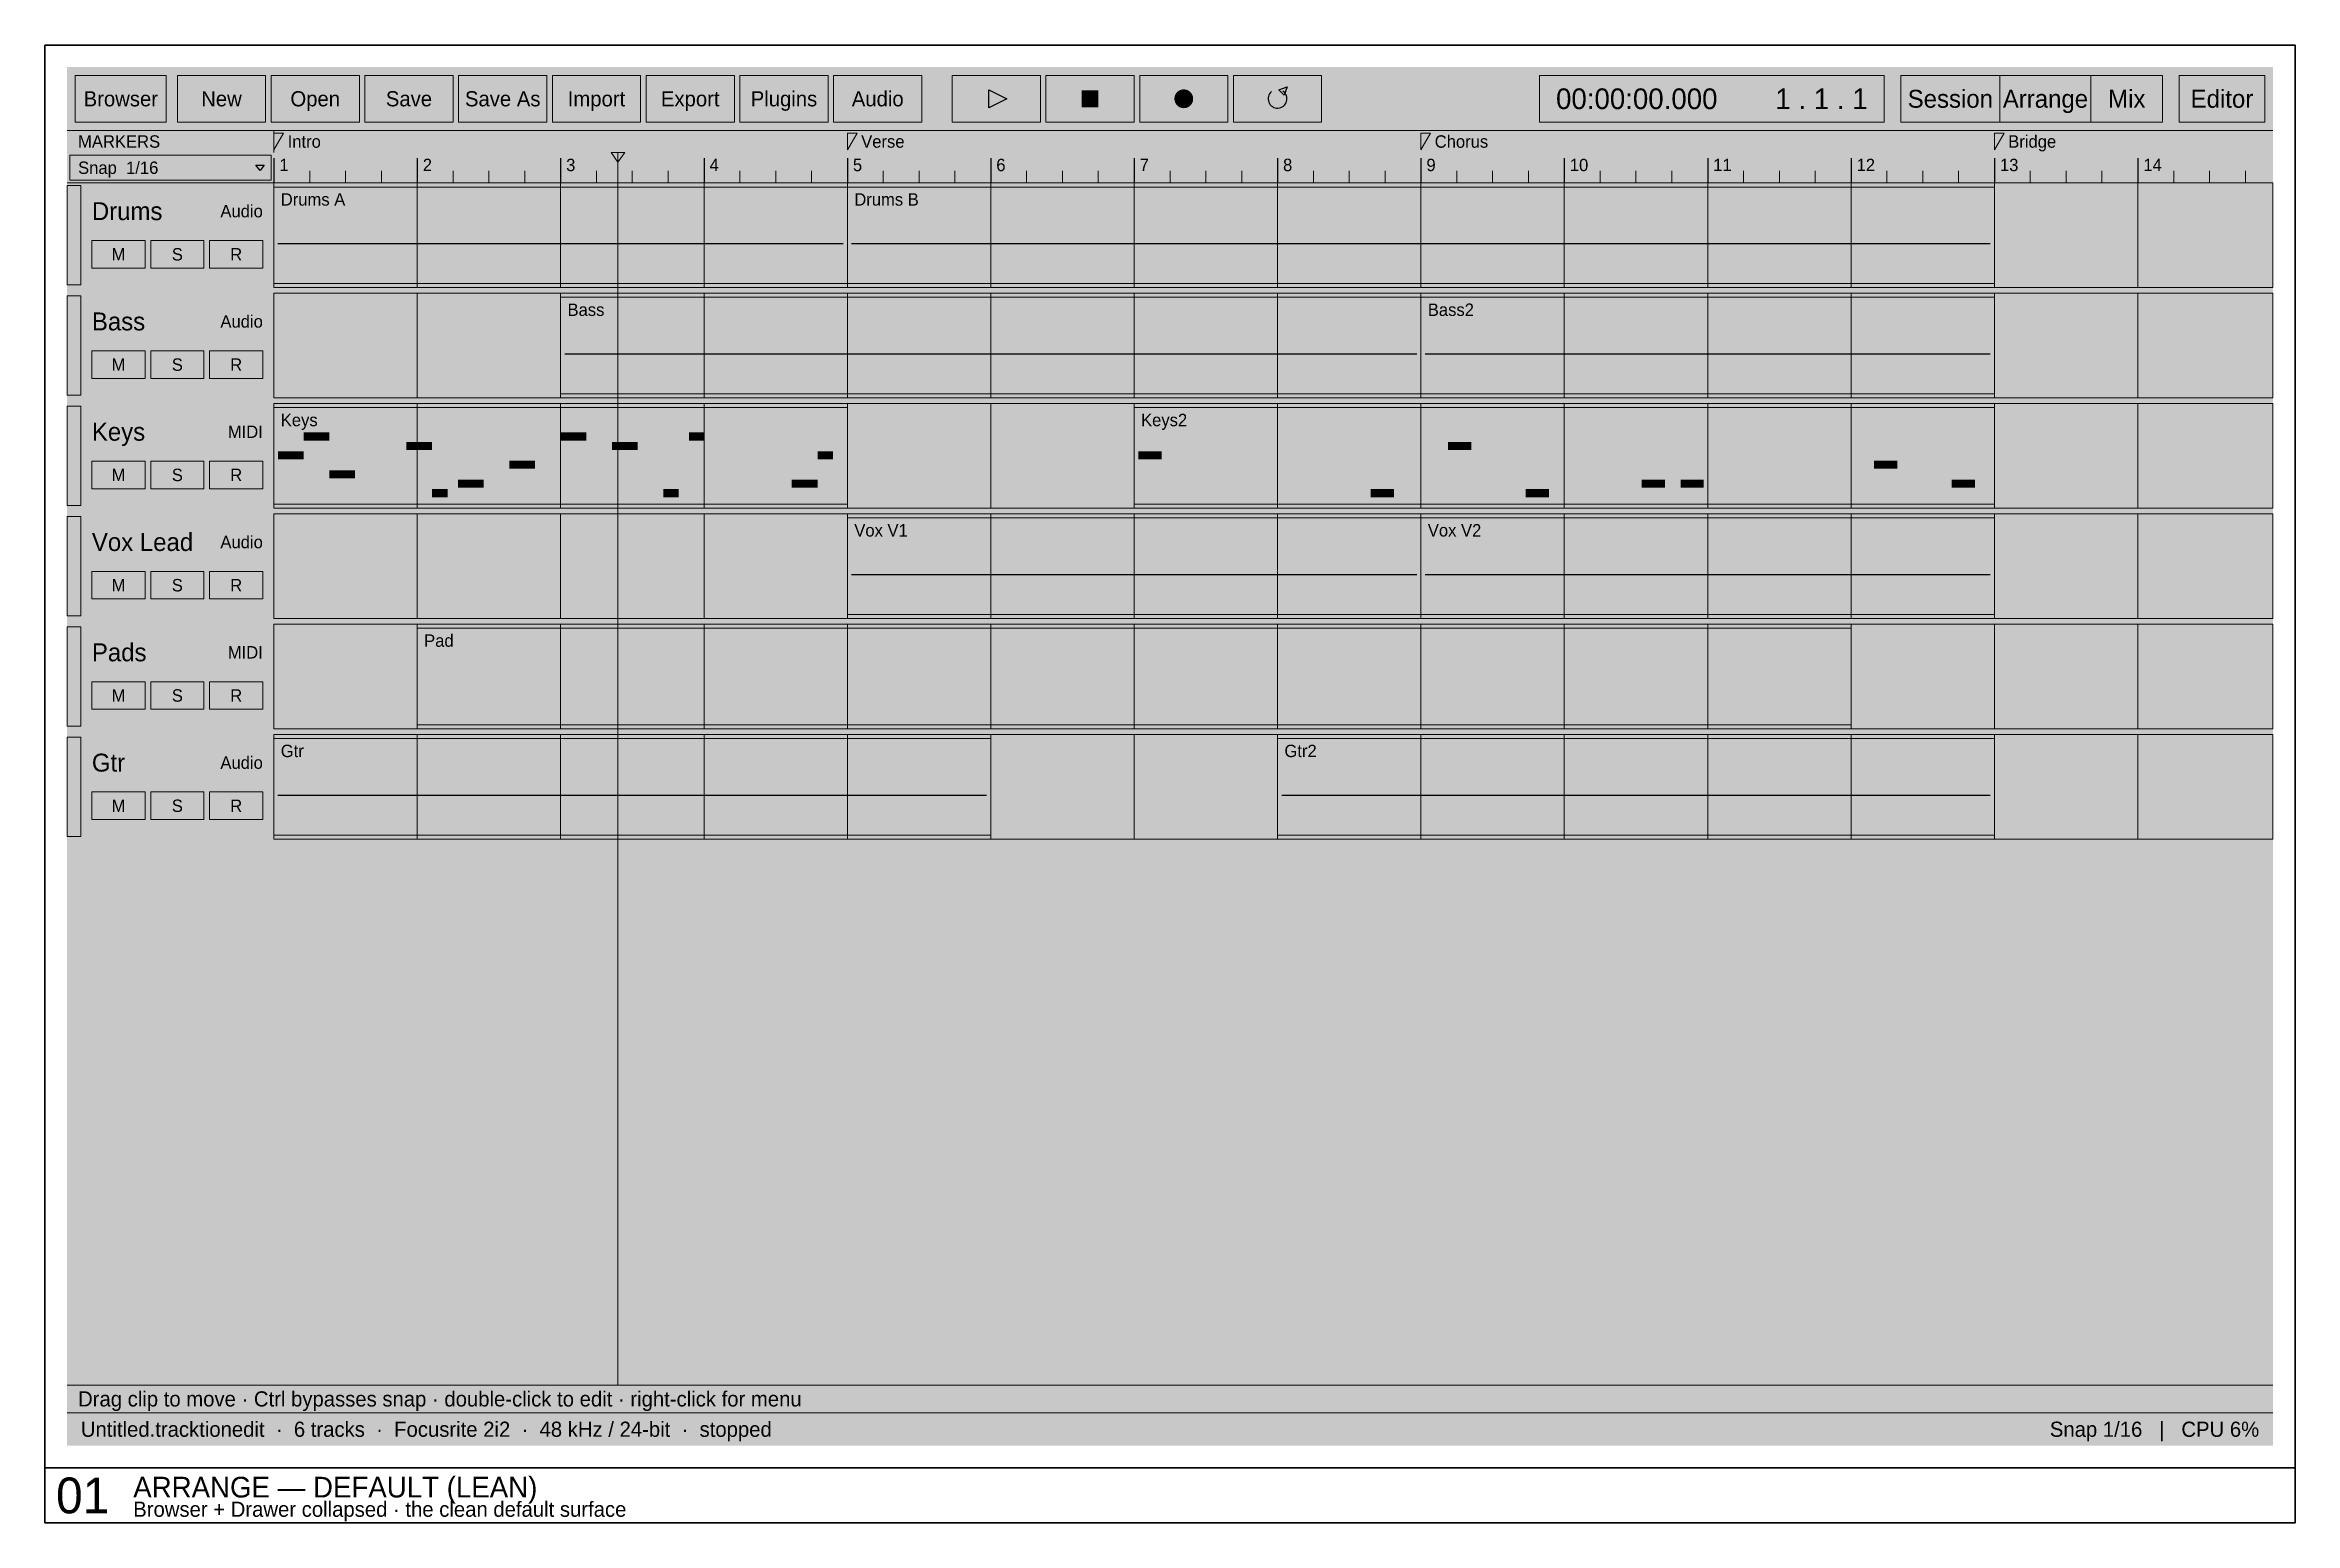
# Model space of a CAD drawing. Extents: x -16 to 3552, y -6016 to 16.
# Drawn here: x 1784 to 3416, y -1056 to 16 of the extents above; entities that cross this region are included whole.
import ezdxf
from ezdxf.enums import TextEntityAlignment as Align

# ---------------------------------------------------------------- set-up
doc = ezdxf.new("R2010")
doc.units = 0
for name, color, linetype, lineweight, true_color in [('FORGE-DIM', 7, 'Continuous', 9, 0x9aa2a8), ('FORGE-SHEET', 7, 'Continuous', 35, 0x9aa2a8), ('UI-ACCENT', 7, 'Continuous', 18, 0xe0902f), ('UI-CLIP', 7, 'Continuous', 13, 0x2d3135), ('UI-GHOST', 7, 'Continuous', 9, 0x555c62), ('UI-HAIRLINE', 7, 'Continuous', 9, 0x34383c), ('UI-RECORD', 7, 'Continuous', 18, 0xe24b4a)]:
    doc.layers.add(name, color=color, linetype=linetype, lineweight=lineweight, true_color=true_color)
for name, color, linetype, true_color in [('FORGE-TITLE', 7, 'Continuous', 0xd6d9dc), ('UI-MIDI-NOTE', 7, 'Continuous', 0xe0902f), ('UI-PANEL-BG', 7, 'Continuous', 0x232629), ('UI-RAISED', 7, 'Continuous', 0x2d3135), ('UI-SHELL-BG', 7, 'Continuous', 0x1a1c1e), ('UI-TEXT', 7, 'Continuous', 0xd6d9dc), ('UI-TEXT-SEC', 7, 'Continuous', 0x8a9095), ('UI-WAVEFORM', 7, 'Continuous', 0x707b84)]:
    doc.layers.add(name, color=color, linetype=linetype, true_color=true_color)

msp = doc.modelspace()

# ---------------------------------------------------------------- texts
at = {"layer": 'FORGE-DIM'}
msp.add_text('Browser + Drawer collapsed · the clean default surface', height=11, dxfattribs=at).set_placement((1848, -1046), align=Align.MIDDLE_LEFT)
at = {"layer": 'FORGE-TITLE'}
for s, height, p in [('01', 26, (1792, -1036)), ('ARRANGE — DEFAULT (LEAN)', 15, (1848, -1030))]:
    msp.add_text(s, height=height, dxfattribs=at).set_placement(p, align=Align.MIDDLE_LEFT)
at = {"layer": 'UI-ACCENT'}
msp.add_text('1 . 1 . 1', height=15, dxfattribs=at).set_placement((3106, -23), align=Align.MIDDLE_RIGHT)
at = {"layer": 'UI-TEXT'}
for s, height, p in [('00:00:00.000', 15, (2880, -23)), ('Snap  1/16', 9, (1808, -73)), ('Drums A', 9, (1955, -96)), ('Drums B', 9, (2371, -96)), ('Drums', 13, (1818, -104.5)), ('Bass', 13, (1818, -184.5)), ('Bass', 9, (2163, -176)), ('Bass2', 9, (2787, -176)), ('Keys', 13, (1818, -264.5)), ('Keys', 9, (1955, -256)), ('Keys2', 9, (2579, -256)), ('Vox Lead', 13, (1818, -344.5)), ('Vox V1', 9, (2371, -336)), ('Vox V2', 9, (2787, -336)), ('Pads', 13, (1818, -424.5)), ('Pad', 9, (2059, -416)), ('Gtr', 13, (1818, -504.5)), ('Gtr', 9, (1955, -496)), ('Gtr2', 9, (2683, -496))]:
    msp.add_text(s, height=height, dxfattribs=at).set_placement(p, align=Align.MIDDLE_LEFT)
for s, height, p in [('Session', 13, (3166, -23)), ('Mix', 13, (3294, -23)), ('Editor', 13, (3363, -23)), ('Browser', 11, (1839, -23)), ('New', 11, (1912, -23)), ('Open', 11, (1980, -23)), ('Save', 11, (2048, -23)), ('Save As', 11, (2116, -23)), ('Import', 11, (2184, -23)), ('Export', 11, (2252, -23)), ('Plugins', 11, (2320, -23)), ('Audio', 11, (2388, -23)), ('M', 9, (1837.3, -135.8)), ('S', 9, (1880, -135.8)), ('R', 9, (1922.7, -135.8)), ('M', 9, (1837.3, -215.8)), ('S', 9, (1880, -215.8)), ('R', 9, (1922.7, -215.8)), ('M', 9, (1837.3, -295.8)), ('S', 9, (1880, -295.8)), ('R', 9, (1922.7, -295.8)), ('M', 9, (1837.3, -375.8)), ('S', 9, (1880, -375.8)), ('R', 9, (1922.7, -375.8)), ('M', 9, (1837.3, -455.8)), ('S', 9, (1880, -455.8)), ('R', 9, (1922.7, -455.8)), ('M', 9, (1837.3, -535.8)), ('S', 9, (1880, -535.8)), ('R', 9, (1922.7, -535.8))]:
    msp.add_text(s, height=height, dxfattribs=at).set_placement(p, align=Align.MIDDLE_CENTER)
at = {"layer": 'UI-TEXT', "true_color": 0x241600}
msp.add_text('Arrange', height=13, dxfattribs=at).set_placement((3235, -23), align=Align.MIDDLE_CENTER)
at = {"layer": 'UI-TEXT-SEC'}
for s, height, p in [('MARKERS', 9, (1808, -54)), ('Intro', 9, (1960, -54)), ('Verse', 9, (2376, -54)), ('Chorus', 9, (2792, -54)), ('Bridge', 9, (3208, -54)), ('1', 9, (1954, -71)), ('2', 9, (2058, -71)), ('3', 9, (2162, -71)), ('4', 9, (2266, -71)), ('5', 9, (2370, -71)), ('6', 9, (2474, -71)), ('7', 9, (2578, -71)), ('8', 9, (2682, -71)), ('9', 9, (2786, -71)), ('10', 9, (2890, -71)), ('11', 9, (2994, -71)), ('12', 9, (3098, -71)), ('13', 9, (3202, -71)), ('14', 9, (3306, -71)), ('Drag clip to move · Ctrl bypasses snap · double-click to edit · right-click for menu', 11, (1808, -966)), ('Untitled.tracktionedit  ·  6 tracks  ·  Focusrite 2i2  ·  48 kHz / 24-bit  ·  stopped', 11, (1810, -988))]:
    msp.add_text(s, height=height, dxfattribs=at).set_placement(p, align=Align.MIDDLE_LEFT)
for s, height, p in [('Audio', 9, (1942, -104.5)), ('Audio', 9, (1942, -184.5)), ('MIDI', 9, (1942, -264.5)), ('Audio', 9, (1942, -344.5)), ('MIDI', 9, (1942, -424.5)), ('Audio', 9, (1942, -504.5)), ('Snap 1/16   |   CPU 6%', 11, (3390, -988))]:
    msp.add_text(s, height=height, dxfattribs=at).set_placement(p, align=Align.MIDDLE_RIGHT)

# ---------------------------------------------------------------- hatches: boundary and pattern name
at = {"layer": 'UI-ACCENT'}
h = msp.add_hatch(color=256, dxfattribs=at)
h.dxf.hatch_style = 1
h.paths.add_polyline_path([(3202, -6), (3268, -6), (3268, -40), (3202, -40)])
at = {"layer": 'UI-CLIP', "true_color": 0xc86e3c}
h = msp.add_hatch(color=7, dxfattribs=at)
h.dxf.hatch_style = 1
h.paths.add_polyline_path([(1800, -86), (1810, -86), (1810, -158), (1800, -158)])
at = {"layer": 'UI-CLIP', "true_color": 0x222528}
h = msp.add_hatch(color=7, dxfattribs=at)
h.dxf.hatch_style = 1
h.paths.add_polyline_path([(1950, -84), (3400, -84), (3400, -160), (1950, -160)])
at = {"layer": 'UI-CLIP', "true_color": 0x79482c}
h = msp.add_hatch(color=7, dxfattribs=at)
h.dxf.hatch_style = 1
h.paths.add_polyline_path([(1950, -87), (2366, -87), (2366, -157), (1950, -157)])
h = msp.add_hatch(color=7, dxfattribs=at)
h.dxf.hatch_style = 1
h.paths.add_polyline_path([(2366, -87), (3198, -87), (3198, -157), (2366, -157)])
at = {"layer": 'UI-CLIP', "true_color": 0x4e9aa6}
h = msp.add_hatch(color=7, dxfattribs=at)
h.dxf.hatch_style = 1
h.paths.add_polyline_path([(1800, -166), (1810, -166), (1810, -238), (1800, -238)])
at = {"layer": 'UI-CLIP', "true_color": 0x222528}
h = msp.add_hatch(color=7, dxfattribs=at)
h.dxf.hatch_style = 1
h.paths.add_polyline_path([(1950, -164), (3400, -164), (3400, -240), (1950, -240)])
at = {"layer": 'UI-CLIP', "true_color": 0x366067}
h = msp.add_hatch(color=7, dxfattribs=at)
h.dxf.hatch_style = 1
h.paths.add_polyline_path([(2158, -167), (2782, -167), (2782, -237), (2158, -237)])
h = msp.add_hatch(color=7, dxfattribs=at)
h.dxf.hatch_style = 1
h.paths.add_polyline_path([(2782, -167), (3198, -167), (3198, -237), (2782, -237)])
at = {"layer": 'UI-CLIP', "true_color": 0x222528}
h = msp.add_hatch(color=7, dxfattribs=at)
h.dxf.hatch_style = 1
h.paths.add_polyline_path([(1950, -244), (3400, -244), (3400, -320), (1950, -320)])
at = {"layer": 'UI-CLIP', "true_color": 0x9a6fb0}
h = msp.add_hatch(color=7, dxfattribs=at)
h.dxf.hatch_style = 1
h.paths.add_polyline_path([(1800, -246), (1810, -246), (1810, -318), (1800, -318)])
at = {"layer": 'UI-CLIP', "true_color": 0x6d624c}
h = msp.add_hatch(color=7, dxfattribs=at)
h.dxf.hatch_style = 1
h.paths.add_polyline_path([(1950, -247), (2366, -247), (2366, -317), (1950, -317)])
h = msp.add_hatch(color=7, dxfattribs=at)
h.dxf.hatch_style = 1
h.paths.add_polyline_path([(2574, -247), (3198, -247), (3198, -317), (2574, -317)])
at = {"layer": 'UI-CLIP', "true_color": 0x6fa855}
h = msp.add_hatch(color=7, dxfattribs=at)
h.dxf.hatch_style = 1
h.paths.add_polyline_path([(1800, -326), (1810, -326), (1810, -398), (1800, -398)])
at = {"layer": 'UI-CLIP', "true_color": 0x222528}
h = msp.add_hatch(color=7, dxfattribs=at)
h.dxf.hatch_style = 1
h.paths.add_polyline_path([(1950, -324), (3400, -324), (3400, -400), (1950, -400)])
at = {"layer": 'UI-CLIP', "true_color": 0x48683a}
h = msp.add_hatch(color=7, dxfattribs=at)
h.dxf.hatch_style = 1
h.paths.add_polyline_path([(2366, -327), (2782, -327), (2782, -397), (2366, -397)])
h = msp.add_hatch(color=7, dxfattribs=at)
h.dxf.hatch_style = 1
h.paths.add_polyline_path([(2782, -327), (3198, -327), (3198, -397), (2782, -397)])
at = {"layer": 'UI-CLIP', "true_color": 0xc95b6b}
h = msp.add_hatch(color=7, dxfattribs=at)
h.dxf.hatch_style = 1
h.paths.add_polyline_path([(1800, -406), (1810, -406), (1810, -478), (1800, -478)])
at = {"layer": 'UI-CLIP', "true_color": 0x222528}
h = msp.add_hatch(color=7, dxfattribs=at)
h.dxf.hatch_style = 1
h.paths.add_polyline_path([(1950, -404), (3400, -404), (3400, -480), (1950, -480)])
at = {"layer": 'UI-CLIP', "true_color": 0x4a7942}
h = msp.add_hatch(color=7, dxfattribs=at)
h.dxf.hatch_style = 1
h.paths.add_polyline_path([(2054, -407), (3094, -407), (3094, -477), (2054, -477)])
at = {"layer": 'UI-CLIP', "true_color": 0x5a86c4}
h = msp.add_hatch(color=7, dxfattribs=at)
h.dxf.hatch_style = 1
h.paths.add_polyline_path([(1800, -486), (1810, -486), (1810, -558), (1800, -558)])
at = {"layer": 'UI-CLIP', "true_color": 0x222528}
h = msp.add_hatch(color=7, dxfattribs=at)
h.dxf.hatch_style = 1
h.paths.add_polyline_path([(1950, -484), (3400, -484), (3400, -560), (1950, -560)])
at = {"layer": 'UI-CLIP', "true_color": 0x3d5577}
h = msp.add_hatch(color=7, dxfattribs=at)
h.dxf.hatch_style = 1
h.paths.add_polyline_path([(1950, -487), (2470, -487), (2470, -557), (1950, -557)])
h = msp.add_hatch(color=7, dxfattribs=at)
h.dxf.hatch_style = 1
h.paths.add_polyline_path([(2678, -487), (3198, -487), (3198, -557), (2678, -557)])
at = {"layer": 'UI-MIDI-NOTE', "true_color": 0xeac68a}
h = msp.add_hatch(color=7, dxfattribs=at)
h.dxf.hatch_style = 1
h.paths.add_polyline_path([(1971.6, -265), (1990.3, -265), (1990.3, -270.9), (1971.6, -270.9)])
h = msp.add_hatch(color=7, dxfattribs=at)
h.dxf.hatch_style = 1
h.paths.add_polyline_path([(2027.5, -271.9), (2053.6, -271.9), (2053.6, -277.7), (2027.5, -277.7)])
h = msp.add_hatch(color=7, dxfattribs=at)
h.dxf.hatch_style = 1
h.paths.add_polyline_path([(2046.2, -271.9), (2064.8, -271.9), (2064.8, -277.7), (2046.2, -277.7)])
h = msp.add_hatch(color=7, dxfattribs=at)
h.dxf.hatch_style = 1
h.paths.add_polyline_path([(2102.1, -265), (2128.2, -265), (2128.2, -270.9), (2102.1, -270.9)])
h = msp.add_hatch(color=7, dxfattribs=at)
h.dxf.hatch_style = 1
h.paths.add_polyline_path([(2139.4, -265), (2165.5, -265), (2165.5, -270.9), (2139.4, -270.9)])
h = msp.add_hatch(color=7, dxfattribs=at)
h.dxf.hatch_style = 1
h.paths.add_polyline_path([(2158, -265), (2176.6, -265), (2176.6, -270.9), (2158, -270.9)])
h = msp.add_hatch(color=7, dxfattribs=at)
h.dxf.hatch_style = 1
h.paths.add_polyline_path([(2176.6, -271.9), (2202.7, -271.9), (2202.7, -277.7), (2176.6, -277.7)])
h = msp.add_hatch(color=7, dxfattribs=at)
h.dxf.hatch_style = 1
h.paths.add_polyline_path([(2195.3, -271.9), (2213.9, -271.9), (2213.9, -277.7), (2195.3, -277.7)])
h = msp.add_hatch(color=7, dxfattribs=at)
h.dxf.hatch_style = 1
h.paths.add_polyline_path([(2251.2, -265), (2262.4, -265), (2262.4, -270.9), (2251.2, -270.9)])
h = msp.add_hatch(color=7, dxfattribs=at)
h.dxf.hatch_style = 1
h.paths.add_polyline_path([(2307.1, -265), (2333.2, -265), (2333.2, -270.9), (2307.1, -270.9)])
h = msp.add_hatch(color=7, dxfattribs=at)
h.dxf.hatch_style = 1
h.paths.add_polyline_path([(2633.2, -271.9), (2661.3, -271.9), (2661.3, -277.7), (2633.2, -277.7)])
h = msp.add_hatch(color=7, dxfattribs=at)
h.dxf.hatch_style = 1
h.paths.add_polyline_path([(2661.3, -271.9), (2700.6, -271.9), (2700.6, -277.7), (2661.3, -277.7)])
h = msp.add_hatch(color=7, dxfattribs=at)
h.dxf.hatch_style = 1
h.paths.add_polyline_path([(2801.7, -271.9), (2818.6, -271.9), (2818.6, -277.7), (2801.7, -277.7)])
h = msp.add_hatch(color=7, dxfattribs=at)
h.dxf.hatch_style = 1
h.paths.add_polyline_path([(3026.5, -265), (3065.8, -265), (3065.8, -270.9), (3026.5, -270.9)])
h = msp.add_hatch(color=7, dxfattribs=at)
h.dxf.hatch_style = 1
h.paths.add_polyline_path([(3054.5, -265), (3082.6, -265), (3082.6, -270.9), (3054.5, -270.9)])
h = msp.add_hatch(color=7, dxfattribs=at)
h.dxf.hatch_style = 1
h.paths.add_polyline_path([(1953, -278.7), (1971.6, -278.7), (1971.6, -284.6), (1953, -284.6)])
h = msp.add_hatch(color=7, dxfattribs=at)
h.dxf.hatch_style = 1
h.paths.add_polyline_path([(1990.3, -292.4), (2008.9, -292.4), (2008.9, -298.3), (1990.3, -298.3)])
h = msp.add_hatch(color=7, dxfattribs=at)
h.dxf.hatch_style = 1
h.paths.add_polyline_path([(2120.7, -285.6), (2139.4, -285.6), (2139.4, -291.4), (2120.7, -291.4)])
h = msp.add_hatch(color=7, dxfattribs=at)
h.dxf.hatch_style = 1
h.paths.add_polyline_path([(2288.5, -278.7), (2314.5, -278.7), (2314.5, -284.6), (2288.5, -284.6)])
h = msp.add_hatch(color=7, dxfattribs=at)
h.dxf.hatch_style = 1
h.paths.add_polyline_path([(2344.4, -278.7), (2355.5, -278.7), (2355.5, -284.6), (2344.4, -284.6)])
h = msp.add_hatch(color=7, dxfattribs=at)
h.dxf.hatch_style = 1
h.paths.add_polyline_path([(2577, -278.7), (2593.9, -278.7), (2593.9, -284.6), (2577, -284.6)])
h = msp.add_hatch(color=7, dxfattribs=at)
h.dxf.hatch_style = 1
h.paths.add_polyline_path([(2605.1, -285.6), (2644.4, -285.6), (2644.4, -291.4), (2605.1, -291.4)])
h = msp.add_hatch(color=7, dxfattribs=at)
h.dxf.hatch_style = 1
h.paths.add_polyline_path([(2689.4, -292.4), (2728.7, -292.4), (2728.7, -298.3), (2689.4, -298.3)])
h = msp.add_hatch(color=7, dxfattribs=at)
h.dxf.hatch_style = 1
h.paths.add_polyline_path([(2717.5, -285.6), (2756.8, -285.6), (2756.8, -291.4), (2717.5, -291.4)])
h = msp.add_hatch(color=7, dxfattribs=at)
h.dxf.hatch_style = 1
h.paths.add_polyline_path([(2829.8, -292.4), (2869.1, -292.4), (2869.1, -298.3), (2829.8, -298.3)])
h = msp.add_hatch(color=7, dxfattribs=at)
h.dxf.hatch_style = 1
h.paths.add_polyline_path([(2998.4, -292.4), (3037.7, -292.4), (3037.7, -298.3), (2998.4, -298.3)])
h = msp.add_hatch(color=7, dxfattribs=at)
h.dxf.hatch_style = 1
h.paths.add_polyline_path([(3082.6, -278.7), (3122, -278.7), (3122, -284.6), (3082.6, -284.6)])
h = msp.add_hatch(color=7, dxfattribs=at)
h.dxf.hatch_style = 1
h.paths.add_polyline_path([(3110.7, -285.6), (3127.6, -285.6), (3127.6, -291.4), (3110.7, -291.4)])
h = msp.add_hatch(color=7, dxfattribs=at)
h.dxf.hatch_style = 1
h.paths.add_polyline_path([(3138.8, -292.4), (3166.9, -292.4), (3166.9, -298.3), (3138.8, -298.3)])
h = msp.add_hatch(color=7, dxfattribs=at)
h.dxf.hatch_style = 1
h.paths.add_polyline_path([(2008.9, -299.3), (2035, -299.3), (2035, -305.1), (2008.9, -305.1)])
h = msp.add_hatch(color=7, dxfattribs=at)
h.dxf.hatch_style = 1
h.paths.add_polyline_path([(2064.8, -306.1), (2076, -306.1), (2076, -312), (2064.8, -312)])
h = msp.add_hatch(color=7, dxfattribs=at)
h.dxf.hatch_style = 1
h.paths.add_polyline_path([(2083.5, -299.3), (2102.1, -299.3), (2102.1, -305.1), (2083.5, -305.1)])
h = msp.add_hatch(color=7, dxfattribs=at)
h.dxf.hatch_style = 1
h.paths.add_polyline_path([(2213.9, -299.3), (2240, -299.3), (2240, -305.1), (2213.9, -305.1)])
h = msp.add_hatch(color=7, dxfattribs=at)
h.dxf.hatch_style = 1
h.paths.add_polyline_path([(2232.5, -306.1), (2243.7, -306.1), (2243.7, -312), (2232.5, -312)])
h = msp.add_hatch(color=7, dxfattribs=at)
h.dxf.hatch_style = 1
h.paths.add_polyline_path([(2269.8, -299.3), (2295.9, -299.3), (2295.9, -305.1), (2269.8, -305.1)])
h = msp.add_hatch(color=7, dxfattribs=at)
h.dxf.hatch_style = 1
h.paths.add_polyline_path([(2325.7, -299.3), (2344.4, -299.3), (2344.4, -305.1), (2325.7, -305.1)])
h = msp.add_hatch(color=7, dxfattribs=at)
h.dxf.hatch_style = 1
h.paths.add_polyline_path([(2745.5, -306.1), (2762.4, -306.1), (2762.4, -312), (2745.5, -312)])
h = msp.add_hatch(color=7, dxfattribs=at)
h.dxf.hatch_style = 1
h.paths.add_polyline_path([(2773.6, -299.3), (2801.7, -299.3), (2801.7, -305.1), (2773.6, -305.1)])
h = msp.add_hatch(color=7, dxfattribs=at)
h.dxf.hatch_style = 1
h.paths.add_polyline_path([(2857.9, -306.1), (2874.8, -306.1), (2874.8, -312), (2857.9, -312)])
h = msp.add_hatch(color=7, dxfattribs=at)
h.dxf.hatch_style = 1
h.paths.add_polyline_path([(2886, -306.1), (2914.1, -306.1), (2914.1, -312), (2886, -312)])
h = msp.add_hatch(color=7, dxfattribs=at)
h.dxf.hatch_style = 1
h.paths.add_polyline_path([(2914.1, -299.3), (2942.2, -299.3), (2942.2, -305.1), (2914.1, -305.1)])
h = msp.add_hatch(color=7, dxfattribs=at)
h.dxf.hatch_style = 1
h.paths.add_polyline_path([(2942.2, -299.3), (2959, -299.3), (2959, -305.1), (2942.2, -305.1)])
h = msp.add_hatch(color=7, dxfattribs=at)
h.dxf.hatch_style = 1
h.paths.add_polyline_path([(2970.3, -299.3), (2987.1, -299.3), (2987.1, -305.1), (2970.3, -305.1)])
h = msp.add_hatch(color=7, dxfattribs=at)
h.dxf.hatch_style = 1
h.paths.add_polyline_path([(3166.9, -299.3), (3183.8, -299.3), (3183.8, -305.1), (3166.9, -305.1)])
h = msp.add_hatch(color=7, dxfattribs=at)
h.dxf.hatch_style = 1
h.paths.add_polyline_path([(2104, -438.7), (2132.2, -438.7), (2132.2, -444.6), (2104, -444.6)])
h = msp.add_hatch(color=7, dxfattribs=at)
h.dxf.hatch_style = 1
h.paths.add_polyline_path([(2198, -431.9), (2263.8, -431.9), (2263.8, -437.7), (2198, -437.7)])
h = msp.add_hatch(color=7, dxfattribs=at)
h.dxf.hatch_style = 1
h.paths.add_polyline_path([(2245, -431.9), (2273.2, -431.9), (2273.2, -437.7), (2245, -437.7)])
h = msp.add_hatch(color=7, dxfattribs=at)
h.dxf.hatch_style = 1
h.paths.add_polyline_path([(2433, -438.7), (2498.8, -438.7), (2498.8, -444.6), (2433, -444.6)])
h = msp.add_hatch(color=7, dxfattribs=at)
h.dxf.hatch_style = 1
h.paths.add_polyline_path([(2527, -431.9), (2555.2, -431.9), (2555.2, -437.7), (2527, -437.7)])
h = msp.add_hatch(color=7, dxfattribs=at)
h.dxf.hatch_style = 1
h.paths.add_polyline_path([(2574, -438.7), (2639.8, -438.7), (2639.8, -444.6), (2574, -444.6)])
h = msp.add_hatch(color=7, dxfattribs=at)
h.dxf.hatch_style = 1
h.paths.add_polyline_path([(2856, -431.9), (2921.8, -431.9), (2921.8, -437.7), (2856, -437.7)])
h = msp.add_hatch(color=7, dxfattribs=at)
h.dxf.hatch_style = 1
h.paths.add_polyline_path([(2997, -431.9), (3044, -431.9), (3044, -437.7), (2997, -437.7)])
h = msp.add_hatch(color=7, dxfattribs=at)
h.dxf.hatch_style = 1
h.paths.add_polyline_path([(2057, -445.6), (2122.8, -445.6), (2122.8, -451.4), (2057, -451.4)])
h = msp.add_hatch(color=7, dxfattribs=at)
h.dxf.hatch_style = 1
h.paths.add_polyline_path([(2339, -452.4), (2404.8, -452.4), (2404.8, -458.3), (2339, -458.3)])
h = msp.add_hatch(color=7, dxfattribs=at)
h.dxf.hatch_style = 1
h.paths.add_polyline_path([(2386, -445.6), (2414.2, -445.6), (2414.2, -451.4), (2386, -451.4)])
h = msp.add_hatch(color=7, dxfattribs=at)
h.dxf.hatch_style = 1
h.paths.add_polyline_path([(2621, -445.6), (2649.2, -445.6), (2649.2, -451.4), (2621, -451.4)])
h = msp.add_hatch(color=7, dxfattribs=at)
h.dxf.hatch_style = 1
h.paths.add_polyline_path([(2715, -452.4), (2743.2, -452.4), (2743.2, -458.3), (2715, -458.3)])
h = msp.add_hatch(color=7, dxfattribs=at)
h.dxf.hatch_style = 1
h.paths.add_polyline_path([(2762, -452.4), (2809, -452.4), (2809, -458.3), (2762, -458.3)])
h = msp.add_hatch(color=7, dxfattribs=at)
h.dxf.hatch_style = 1
h.paths.add_polyline_path([(2151, -459.3), (2198, -459.3), (2198, -465.1), (2151, -465.1)])
h = msp.add_hatch(color=7, dxfattribs=at)
h.dxf.hatch_style = 1
h.paths.add_polyline_path([(2292, -459.3), (2339, -459.3), (2339, -465.1), (2292, -465.1)])
h = msp.add_hatch(color=7, dxfattribs=at)
h.dxf.hatch_style = 1
h.paths.add_polyline_path([(2480, -459.3), (2508.2, -459.3), (2508.2, -465.1), (2480, -465.1)])
h = msp.add_hatch(color=7, dxfattribs=at)
h.dxf.hatch_style = 1
h.paths.add_polyline_path([(2668, -459.3), (2733.8, -459.3), (2733.8, -465.1), (2668, -465.1)])
h = msp.add_hatch(color=7, dxfattribs=at)
h.dxf.hatch_style = 1
h.paths.add_polyline_path([(2809, -459.3), (2874.8, -459.3), (2874.8, -465.1), (2809, -465.1)])
h = msp.add_hatch(color=7, dxfattribs=at)
h.dxf.hatch_style = 1
h.paths.add_polyline_path([(2903, -466.1), (2950, -466.1), (2950, -472), (2903, -472)])
h = msp.add_hatch(color=7, dxfattribs=at)
h.dxf.hatch_style = 1
h.paths.add_polyline_path([(2950, -466.1), (2997, -466.1), (2997, -472), (2950, -472)])
h = msp.add_hatch(color=7, dxfattribs=at)
h.dxf.hatch_style = 1
h.paths.add_polyline_path([(3044, -459.3), (3091, -459.3), (3091, -465.1), (3044, -465.1)])
at = {"layer": 'UI-PANEL-BG'}
h = msp.add_hatch(color=256, dxfattribs=at)
h.dxf.hatch_style = 1
h.paths.add_polyline_path([(1800, 0), (3400, 0), (3400, -46), (1800, -46)])
h = msp.add_hatch(color=256, dxfattribs=at)
h.dxf.hatch_style = 1
h.paths.add_polyline_path([(1800, -46), (3400, -46), (3400, -62), (1800, -62)])
h = msp.add_hatch(color=256, dxfattribs=at)
h.dxf.hatch_style = 1
h.paths.add_polyline_path([(1800, -62), (3400, -62), (3400, -84), (1800, -84)])
h = msp.add_hatch(color=256, dxfattribs=at)
h.dxf.hatch_style = 1
h.paths.add_polyline_path([(1800, -84), (1950, -84), (1950, -160), (1800, -160)])
h = msp.add_hatch(color=256, dxfattribs=at)
h.dxf.hatch_style = 1
h.paths.add_polyline_path([(1800, -164), (1950, -164), (1950, -240), (1800, -240)])
h = msp.add_hatch(color=256, dxfattribs=at)
h.dxf.hatch_style = 1
h.paths.add_polyline_path([(1800, -244), (1950, -244), (1950, -320), (1800, -320)])
h = msp.add_hatch(color=256, dxfattribs=at)
h.dxf.hatch_style = 1
h.paths.add_polyline_path([(1800, -324), (1950, -324), (1950, -400), (1800, -400)])
h = msp.add_hatch(color=256, dxfattribs=at)
h.dxf.hatch_style = 1
h.paths.add_polyline_path([(1800, -404), (1950, -404), (1950, -480), (1800, -480)])
h = msp.add_hatch(color=256, dxfattribs=at)
h.dxf.hatch_style = 1
h.paths.add_polyline_path([(1800, -484), (1950, -484), (1950, -560), (1800, -560)])
h = msp.add_hatch(color=256, dxfattribs=at)
h.dxf.hatch_style = 1
h.paths.add_polyline_path([(1800, -956), (3400, -956), (3400, -976), (1800, -976)])
h = msp.add_hatch(color=256, dxfattribs=at)
h.dxf.hatch_style = 1
h.paths.add_polyline_path([(1800, -976), (3400, -976), (3400, -1000), (1800, -1000)])
at = {"layer": 'UI-RAISED'}
h = msp.add_hatch(color=256, dxfattribs=at)
h.dxf.hatch_style = 1
h.paths.add_polyline_path([(1806, -6), (1872, -6), (1872, -40), (1806, -40)])
h = msp.add_hatch(color=256, dxfattribs=at)
h.dxf.hatch_style = 1
h.paths.add_polyline_path([(1880, -6), (1944, -6), (1944, -40), (1880, -40)])
h = msp.add_hatch(color=256, dxfattribs=at)
h.dxf.hatch_style = 1
h.paths.add_polyline_path([(1948, -6), (2012, -6), (2012, -40), (1948, -40)])
h = msp.add_hatch(color=256, dxfattribs=at)
h.dxf.hatch_style = 1
h.paths.add_polyline_path([(2016, -6), (2080, -6), (2080, -40), (2016, -40)])
h = msp.add_hatch(color=256, dxfattribs=at)
h.dxf.hatch_style = 1
h.paths.add_polyline_path([(2084, -6), (2148, -6), (2148, -40), (2084, -40)])
h = msp.add_hatch(color=256, dxfattribs=at)
h.dxf.hatch_style = 1
h.paths.add_polyline_path([(2152, -6), (2216, -6), (2216, -40), (2152, -40)])
h = msp.add_hatch(color=256, dxfattribs=at)
h.dxf.hatch_style = 1
h.paths.add_polyline_path([(2220, -6), (2284, -6), (2284, -40), (2220, -40)])
h = msp.add_hatch(color=256, dxfattribs=at)
h.dxf.hatch_style = 1
h.paths.add_polyline_path([(2288, -6), (2352, -6), (2352, -40), (2288, -40)])
h = msp.add_hatch(color=256, dxfattribs=at)
h.dxf.hatch_style = 1
h.paths.add_polyline_path([(2356, -6), (2420, -6), (2420, -40), (2356, -40)])
h = msp.add_hatch(color=256, dxfattribs=at)
h.dxf.hatch_style = 1
h.paths.add_polyline_path([(2442, -6), (2506, -6), (2506, -40), (2442, -40)])
h = msp.add_hatch(color=256, dxfattribs=at)
h.dxf.hatch_style = 1
h.paths.add_polyline_path([(2510, -6), (2574, -6), (2574, -40), (2510, -40)])
h = msp.add_hatch(color=256, dxfattribs=at)
h.dxf.hatch_style = 1
h.paths.add_polyline_path([(2578, -6), (2642, -6), (2642, -40), (2578, -40)])
h = msp.add_hatch(color=256, dxfattribs=at)
h.dxf.hatch_style = 1
h.paths.add_polyline_path([(2646, -6), (2710, -6), (2710, -40), (2646, -40)])
h = msp.add_hatch(color=256, dxfattribs=at)
h.dxf.hatch_style = 1
h.paths.add_polyline_path([(2868, -6), (3118, -6), (3118, -40), (2868, -40)])
h = msp.add_hatch(color=256, dxfattribs=at)
h.dxf.hatch_style = 1
h.paths.add_polyline_path([(3130, -6), (3202, -6), (3202, -40), (3130, -40)])
h = msp.add_hatch(color=256, dxfattribs=at)
h.dxf.hatch_style = 1
h.paths.add_polyline_path([(3268, -6), (3320, -6), (3320, -40), (3268, -40)])
h = msp.add_hatch(color=256, dxfattribs=at)
h.dxf.hatch_style = 1
h.paths.add_polyline_path([(3332, -6), (3394, -6), (3394, -40), (3332, -40)])
h = msp.add_hatch(color=256, dxfattribs=at)
h.dxf.hatch_style = 1
h.paths.add_polyline_path([(1802, -64), (1948, -64), (1948, -82), (1802, -82)])
h = msp.add_hatch(color=256, dxfattribs=at)
h.dxf.hatch_style = 1
h.paths.add_polyline_path([(1818, -125.8), (1856.7, -125.8), (1856.7, -145.8), (1818, -145.8)])
h = msp.add_hatch(color=256, dxfattribs=at)
h.dxf.hatch_style = 1
h.paths.add_polyline_path([(1860.7, -125.8), (1899.3, -125.8), (1899.3, -145.8), (1860.7, -145.8)])
h = msp.add_hatch(color=256, dxfattribs=at)
h.dxf.hatch_style = 1
h.paths.add_polyline_path([(1903.3, -125.8), (1942, -125.8), (1942, -145.8), (1903.3, -145.8)])
h = msp.add_hatch(color=256, dxfattribs=at)
h.dxf.hatch_style = 1
h.paths.add_polyline_path([(1818, -205.8), (1856.7, -205.8), (1856.7, -225.8), (1818, -225.8)])
h = msp.add_hatch(color=256, dxfattribs=at)
h.dxf.hatch_style = 1
h.paths.add_polyline_path([(1860.7, -205.8), (1899.3, -205.8), (1899.3, -225.8), (1860.7, -225.8)])
h = msp.add_hatch(color=256, dxfattribs=at)
h.dxf.hatch_style = 1
h.paths.add_polyline_path([(1903.3, -205.8), (1942, -205.8), (1942, -225.8), (1903.3, -225.8)])
h = msp.add_hatch(color=256, dxfattribs=at)
h.dxf.hatch_style = 1
h.paths.add_polyline_path([(1818, -285.8), (1856.7, -285.8), (1856.7, -305.8), (1818, -305.8)])
h = msp.add_hatch(color=256, dxfattribs=at)
h.dxf.hatch_style = 1
h.paths.add_polyline_path([(1860.7, -285.8), (1899.3, -285.8), (1899.3, -305.8), (1860.7, -305.8)])
h = msp.add_hatch(color=256, dxfattribs=at)
h.dxf.hatch_style = 1
h.paths.add_polyline_path([(1903.3, -285.8), (1942, -285.8), (1942, -305.8), (1903.3, -305.8)])
h = msp.add_hatch(color=256, dxfattribs=at)
h.dxf.hatch_style = 1
h.paths.add_polyline_path([(1818, -365.8), (1856.7, -365.8), (1856.7, -385.8), (1818, -385.8)])
h = msp.add_hatch(color=256, dxfattribs=at)
h.dxf.hatch_style = 1
h.paths.add_polyline_path([(1860.7, -365.8), (1899.3, -365.8), (1899.3, -385.8), (1860.7, -385.8)])
h = msp.add_hatch(color=256, dxfattribs=at)
h.dxf.hatch_style = 1
h.paths.add_polyline_path([(1903.3, -365.8), (1942, -365.8), (1942, -385.8), (1903.3, -385.8)])
h = msp.add_hatch(color=256, dxfattribs=at)
h.dxf.hatch_style = 1
h.paths.add_polyline_path([(1818, -445.8), (1856.7, -445.8), (1856.7, -465.8), (1818, -465.8)])
h = msp.add_hatch(color=256, dxfattribs=at)
h.dxf.hatch_style = 1
h.paths.add_polyline_path([(1860.7, -445.8), (1899.3, -445.8), (1899.3, -465.8), (1860.7, -465.8)])
h = msp.add_hatch(color=256, dxfattribs=at)
h.dxf.hatch_style = 1
h.paths.add_polyline_path([(1903.3, -445.8), (1942, -445.8), (1942, -465.8), (1903.3, -465.8)])
h = msp.add_hatch(color=256, dxfattribs=at)
h.dxf.hatch_style = 1
h.paths.add_polyline_path([(1818, -525.8), (1856.7, -525.8), (1856.7, -545.8), (1818, -545.8)])
h = msp.add_hatch(color=256, dxfattribs=at)
h.dxf.hatch_style = 1
h.paths.add_polyline_path([(1860.7, -525.8), (1899.3, -525.8), (1899.3, -545.8), (1860.7, -545.8)])
h = msp.add_hatch(color=256, dxfattribs=at)
h.dxf.hatch_style = 1
h.paths.add_polyline_path([(1903.3, -525.8), (1942, -525.8), (1942, -545.8), (1903.3, -545.8)])
at = {"layer": 'UI-RECORD'}
h = msp.add_hatch(color=256, dxfattribs=at)
h.dxf.hatch_style = 1
edge = h.paths.add_edge_path()
edge.add_arc((2610, -23), 6.82, 0, 360)
at = {"layer": 'UI-SHELL-BG'}
h = msp.add_hatch(color=256, dxfattribs=at)
h.dxf.hatch_style = 1
h.paths.add_polyline_path([(1800, -46), (3400, -46), (3400, -976), (1800, -976)])
at = {"layer": 'UI-TEXT'}
h = msp.add_hatch(color=256, dxfattribs=at)
h.dxf.hatch_style = 1
h.paths.add_polyline_path([(2535.9, -16.9), (2548.1, -16.9), (2548.1, -29.1), (2535.9, -29.1)])
at = {"layer": 'UI-WAVEFORM'}
h = msp.add_hatch(color=256, dxfattribs=at)
h.dxf.hatch_style = 1
h.paths.add_polyline_path([(1953, -119.7), (1956, -115.3), (1959, -112.1), (1962, -111.8), (1965.1, -111.6), (1968.1, -111.4), (1971.1, -112.4), (1974.1, -112.1), (1977.1, -111.8), (1980.1, -111.4), (1983.1, -113), (1986.2, -113.4), (1989.2, -114.2), (1992.2, -113.2), (1995.2, -113.2), (1998.2, -114.6), (2001.2, -113.8), (2004.2, -113.6), (2007.3, -114.3), (2010.3, -115), (2013.3, -116.2), (2016.3, -117.2), (2019.3, -117.3), (2022.3, -118.1), (2025.4, -118.6), (2028.4, -119), (2031.4, -119.6), (2034.4, -119.9), (2037.4, -120.3), (2040.4, -120.7), (2043.4, -121.2), (2046.5, -121.7), (2049.5, -121.6), (2052.5, -121.3), (2055.5, -120.9), (2058.5, -120.5), (2061.5, -119.6), (2064.5, -118.8), (2067.6, -118.2), (2070.6, -117.8), (2073.6, -117.8), (2076.6, -117.6), (2079.6, -117.3), (2082.6, -117.3), (2085.6, -115.9), (2088.7, -115.6), (2091.7, -114.4), (2094.7, -114.5), (2097.7, -113.2), (2100.7, -112.5), (2103.7, -114), (2106.8, -114.1), (2109.8, -112.3), (2112.8, -112.4), (2115.8, -111), (2118.8, -111.7), (2121.8, -112.8), (2124.8, -111.8), (2127.9, -110.9), (2130.9, -111.7), (2133.9, -112.6), (2136.9, -112.4), (2139.9, -110.5), (2142.9, -110.2), (2145.9, -111.8), (2149, -112.3), (2152, -112.9), (2155, -113.4), (2158, -111.8), (2161, -112.7), (2164, -112.3), (2167, -112.5), (2170.1, -113.3), (2173.1, -112.6), (2176.1, -113.8), (2179.1, -113.4), (2182.1, -114.5), (2185.1, -114.6), (2188.1, -115.2), (2191.2, -115.6), (2194.2, -114.8), (2197.2, -115), (2200.2, -116.1), (2203.2, -116.1), (2206.2, -117.1), (2209.2, -117.7), (2212.3, -117.8), (2215.3, -118.4), (2218.3, -119.3), (2221.3, -119.5), (2224.3, -120.2), (2227.3, -120.8), (2230.4, -121.3), (2233.4, -121.7), (2236.4, -121.6), (2239.4, -121.4), (2242.4, -121.1), (2245.4, -120.4), (2248.4, -120), (2251.5, -119.3), (2254.5, -118.9), (2257.5, -118.3), (2260.5, -117.2), (2263.5, -117), (2266.5, -116.5), (2269.5, -115.5), (2272.6, -116), (2275.6, -116.1), (2278.6, -114.5), (2281.6, -113.6), (2284.6, -114.2), (2287.6, -114.5), (2290.6, -113.2), (2293.7, -111.9), (2296.7, -113), (2299.7, -111.5), (2302.7, -110.8), (2305.7, -111), (2308.7, -111.5), (2311.8, -112.6), (2314.8, -113.2), (2317.8, -111), (2320.8, -111.8), (2323.8, -111), (2326.8, -111.8), (2329.8, -110.6), (2332.9, -110.7), (2335.9, -111.6), (2338.9, -112.4), (2341.9, -111.4), (2344.9, -112.7), (2347.9, -113.1), (2350.9, -112.5), (2354, -111.6), (2357, -111.9), (2360, -113), (2363, -112.2), (2363, -143.8), (2360, -143), (2357, -144.1), (2354, -144.4), (2350.9, -143.5), (2347.9, -142.9), (2344.9, -143.3), (2341.9, -144.6), (2338.9, -143.6), (2335.9, -144.4), (2332.9, -145.3), (2329.8, -145.4), (2326.8, -144.2), (2323.8, -145), (2320.8, -144.2), (2317.8, -145), (2314.8, -142.8), (2311.8, -143.4), (2308.7, -144.5), (2305.7, -145), (2302.7, -145.2), (2299.7, -144.5), (2296.7, -143), (2293.7, -144.1), (2290.6, -142.8), (2287.6, -141.5), (2284.6, -141.8), (2281.6, -142.4), (2278.6, -141.5), (2275.6, -139.9), (2272.6, -140), (2269.5, -140.5), (2266.5, -139.5), (2263.5, -139), (2260.5, -138.8), (2257.5, -137.7), (2254.5, -137.1), (2251.5, -136.7), (2248.4, -136), (2245.4, -135.6), (2242.4, -134.9), (2239.4, -134.6), (2236.4, -134.4), (2233.4, -134.3), (2230.4, -134.7), (2227.3, -135.2), (2224.3, -135.8), (2221.3, -136.5), (2218.3, -136.7), (2215.3, -137.6), (2212.3, -138.2), (2209.2, -138.3), (2206.2, -138.9), (2203.2, -139.9), (2200.2, -139.9), (2197.2, -141), (2194.2, -141.2), (2191.2, -140.4), (2188.1, -140.8), (2185.1, -141.4), (2182.1, -141.5), (2179.1, -142.6), (2176.1, -142.2), (2173.1, -143.4), (2170.1, -142.7), (2167, -143.5), (2164, -143.7), (2161, -143.3), (2158, -144.2), (2155, -142.6), (2152, -143.1), (2149, -143.7), (2145.9, -144.2), (2142.9, -145.8), (2139.9, -145.5), (2136.9, -143.6), (2133.9, -143.4), (2130.9, -144.3), (2127.9, -145.1), (2124.8, -144.2), (2121.8, -143.2), (2118.8, -144.3), (2115.8, -145), (2112.8, -143.6), (2109.8, -143.7), (2106.8, -141.9), (2103.7, -142), (2100.7, -143.5), (2097.7, -142.8), (2094.7, -141.5), (2091.7, -141.6), (2088.7, -140.4), (2085.6, -140.1), (2082.6, -138.7), (2079.6, -138.7), (2076.6, -138.4), (2073.6, -138.2), (2070.6, -138.2), (2067.6, -137.8), (2064.5, -137.2), (2061.5, -136.4), (2058.5, -135.5), (2055.5, -135.1), (2052.5, -134.7), (2049.5, -134.4), (2046.5, -134.3), (2043.4, -134.8), (2040.4, -135.3), (2037.4, -135.7), (2034.4, -136.1), (2031.4, -136.4), (2028.4, -137), (2025.4, -137.4), (2022.3, -137.9), (2019.3, -138.7), (2016.3, -138.8), (2013.3, -139.8), (2010.3, -141), (2007.3, -141.7), (2004.2, -142.4), (2001.2, -142.2), (1998.2, -141.4), (1995.2, -142.8), (1992.2, -142.8), (1989.2, -141.8), (1986.2, -142.6), (1983.1, -143), (1980.1, -144.6), (1977.1, -144.2), (1974.1, -143.9), (1971.1, -143.6), (1968.1, -144.6), (1965.1, -144.4), (1962, -144.2), (1959, -143.9), (1956, -140.7), (1953, -136.3)])
h = msp.add_hatch(color=256, dxfattribs=at)
h.dxf.hatch_style = 1
h.paths.add_polyline_path([(2369, -121.6), (2372, -117), (2375, -116), (2378, -114.8), (2381, -113.9), (2384, -113.3), (2387, -113.8), (2390, -114), (2393, -115.2), (2396, -115.1), (2399, -115.2), (2402, -114.5), (2405, -114.8), (2408, -114.7), (2411.1, -115.4), (2414.1, -116.2), (2417.1, -115.7), (2420.1, -115.6), (2423.1, -116.3), (2426.1, -117.1), (2429.1, -117.1), (2432.1, -117.3), (2435.1, -117.2), (2438.1, -117.4), (2441.1, -117.8), (2444.1, -118), (2447.1, -118.5), (2450.1, -119.1), (2453.1, -119.5), (2456.1, -119.2), (2459.1, -119.3), (2462.1, -119.8), (2465.1, -119.8), (2468.1, -120.2), (2471.1, -120.7), (2474.1, -120.8), (2477.1, -121.1), (2480.1, -121.3), (2483.1, -121.6), (2486.1, -121.9), (2489.1, -122), (2492.1, -121.8), (2495.2, -121.5), (2498.2, -121.4), (2501.2, -121.1), (2504.2, -120.8), (2507.2, -120.7), (2510.2, -120.2), (2513.2, -119.8), (2516.2, -120), (2519.2, -119.6), (2522.2, -119.4), (2525.2, -119.3), (2528.2, -118.8), (2531.2, -118), (2534.2, -117.9), (2537.2, -118.3), (2540.2, -117.9), (2543.2, -117.2), (2546.2, -116.5), (2549.2, -116.3), (2552.2, -117), (2555.2, -115.9), (2558.2, -115.8), (2561.2, -116.5), (2564.2, -116.6), (2567.2, -116.7), (2570.2, -115.6), (2573.2, -115.9), (2576.3, -114.7), (2579.3, -115.4), (2582.3, -114.8), (2585.3, -114.6), (2588.3, -115.2), (2591.3, -115.5), (2594.3, -113.7), (2597.3, -112.5), (2600.3, -113.7), (2603.3, -112.9), (2606.3, -111.8), (2609.3, -111.3), (2612.3, -111.1), (2615.3, -112.2), (2618.3, -111.8), (2621.3, -112), (2624.3, -111), (2627.3, -111), (2630.3, -110.6), (2633.3, -110.3), (2636.3, -111.3), (2639.3, -110.9), (2642.3, -112.4), (2645.3, -112.7), (2648.3, -110.9), (2651.3, -111.4), (2654.3, -110.9), (2657.3, -110.9), (2660.4, -111.7), (2663.4, -111.3), (2666.4, -110.1), (2669.4, -111.1), (2672.4, -111.6), (2675.4, -112.3), (2678.4, -112.6), (2681.4, -111), (2684.4, -110.6), (2687.4, -109.7), (2690.4, -110), (2693.4, -109.4), (2696.4, -111.2), (2699.4, -112.2), (2702.4, -112.6), (2705.4, -112.4), (2708.4, -110.7), (2711.4, -112), (2714.4, -112), (2717.4, -113.1), (2720.4, -113.8), (2723.4, -112.8), (2726.4, -112.3), (2729.4, -112.3), (2732.4, -111.4), (2735.4, -111.1), (2738.4, -110.9), (2741.5, -111.7), (2744.5, -112.9), (2747.5, -113.9), (2750.5, -113.1), (2753.5, -114.1), (2756.5, -114.9), (2759.5, -114), (2762.5, -114.8), (2765.5, -114.3), (2768.5, -115), (2771.5, -115), (2774.5, -115.8), (2777.5, -115.7), (2780.5, -115.8), (2783.5, -116.1), (2786.5, -116.5), (2789.5, -116.1), (2792.5, -115.9), (2795.5, -116.6), (2798.5, -117.3), (2801.5, -117.4), (2804.5, -117), (2807.5, -117.5), (2810.5, -117.4), (2813.5, -118.1), (2816.5, -117.9), (2819.5, -118.5), (2822.5, -118.8), (2825.6, -118.7), (2828.6, -119), (2831.6, -119.1), (2834.6, -119.6), (2837.6, -119.7), (2840.6, -120.1), (2843.6, -120.3), (2846.6, -120.6), (2849.6, -120.7), (2852.6, -121), (2855.6, -121.3), (2858.6, -121.6), (2861.6, -121.9), (2864.6, -121.9), (2867.6, -121.8), (2870.6, -121.6), (2873.6, -121.5), (2876.6, -121), (2879.6, -120.8), (2882.6, -120.4), (2885.6, -120.2), (2888.6, -120.3), (2891.6, -120.2), (2894.6, -119.4), (2897.6, -119), (2900.6, -118.5), (2903.6, -118.1), (2906.7, -118.4), (2909.7, -117.7), (2912.7, -117.6), (2915.7, -117.2), (2918.7, -117.2), (2921.7, -117.4), (2924.7, -117.1), (2927.7, -116.8), (2930.7, -116.8), (2933.7, -116.7), (2936.7, -116.3), (2939.7, -116.3), (2942.7, -116.5), (2945.7, -115.2), (2948.7, -115.3), (2951.7, -115.3), (2954.7, -114.3), (2957.7, -113.9), (2960.7, -114.1), (2963.7, -114.4), (2966.7, -113.5), (2969.7, -114.1), (2972.7, -113.8), (2975.7, -113.8), (2978.7, -112.3), (2981.7, -113.2), (2984.7, -112.8), (2987.7, -112.7), (2990.8, -113.7), (2993.8, -113.8), (2996.8, -112.1), (2999.8, -111.4), (3002.8, -112.4), (3005.8, -113), (3008.8, -111.3), (3011.8, -111.3), (3014.8, -110.9), (3017.8, -110.2), (3020.8, -111.5), (3023.8, -111.5), (3026.8, -110.3), (3029.8, -111.7), (3032.8, -112.2), (3035.8, -110.7), (3038.8, -110), (3041.8, -110.6), (3044.8, -111.9), (3047.8, -110.6), (3050.8, -111.5), (3053.8, -110.6), (3056.8, -111.6), (3059.8, -112.4), (3062.8, -111.3), (3065.8, -111.6), (3068.8, -111.8), (3071.9, -111.8), (3074.9, -111.7), (3077.9, -111.7), (3080.9, -111.2), (3083.9, -112.5), (3086.9, -111.7), (3089.9, -111.8), (3092.9, -111), (3095.9, -112.1), (3098.9, -111.7), (3101.9, -112.7), (3104.9, -112), (3107.9, -111.8), (3110.9, -112.1), (3113.9, -112.5), (3116.9, -111.7), (3119.9, -112.7), (3122.9, -113.9), (3125.9, -114), (3128.9, -114.8), (3131.9, -113.4), (3134.9, -113), (3137.9, -114.2), (3140.9, -114), (3143.9, -114.8), (3146.9, -114.1), (3149.9, -114.6), (3152.9, -115.6), (3156, -115.2), (3159, -116.1), (3162, -115.3), (3165, -114.9), (3168, -115.4), (3171, -116.3), (3174, -116.1), (3177, -117.1), (3180, -117.6), (3183, -117.8), (3186, -118.2), (3189, -117.6), (3192, -117.7), (3195, -117.8), (3195, -138.2), (3192, -138.3), (3189, -138.4), (3186, -137.8), (3183, -138.2), (3180, -138.4), (3177, -138.9), (3174, -139.9), (3171, -139.7), (3168, -140.6), (3165, -141.1), (3162, -140.7), (3159, -139.9), (3156, -140.8), (3152.9, -140.4), (3149.9, -141.4), (3146.9, -141.9), (3143.9, -141.2), (3140.9, -142), (3137.9, -141.8), (3134.9, -143), (3131.9, -142.6), (3128.9, -141.2), (3125.9, -142), (3122.9, -142.1), (3119.9, -143.3), (3116.9, -144.3), (3113.9, -143.5), (3110.9, -143.9), (3107.9, -144.2), (3104.9, -144), (3101.9, -143.3), (3098.9, -144.3), (3095.9, -143.9), (3092.9, -145), (3089.9, -144.2), (3086.9, -144.3), (3083.9, -143.5), (3080.9, -144.8), (3077.9, -144.3), (3074.9, -144.3), (3071.9, -144.2), (3068.8, -144.2), (3065.8, -144.4), (3062.8, -144.7), (3059.8, -143.6), (3056.8, -144.4), (3053.8, -145.4), (3050.8, -144.5), (3047.8, -145.4), (3044.8, -144.1), (3041.8, -145.4), (3038.8, -146), (3035.8, -145.3), (3032.8, -143.8), (3029.8, -144.3), (3026.8, -145.7), (3023.8, -144.5), (3020.8, -144.5), (3017.8, -145.8), (3014.8, -145.1), (3011.8, -144.7), (3008.8, -144.7), (3005.8, -143), (3002.8, -143.6), (2999.8, -144.6), (2996.8, -143.9), (2993.8, -142.2), (2990.8, -142.3), (2987.7, -143.3), (2984.7, -143.2), (2981.7, -142.8), (2978.7, -143.7), (2975.7, -142.2), (2972.7, -142.2), (2969.7, -141.9), (2966.7, -142.5), (2963.7, -141.6), (2960.7, -141.9), (2957.7, -142.1), (2954.7, -141.7), (2951.7, -140.7), (2948.7, -140.7), (2945.7, -140.8), (2942.7, -139.5), (2939.7, -139.7), (2936.7, -139.7), (2933.7, -139.3), (2930.7, -139.2), (2927.7, -139.2), (2924.7, -138.9), (2921.7, -138.6), (2918.7, -138.8), (2915.7, -138.8), (2912.7, -138.4), (2909.7, -138.3), (2906.7, -137.6), (2903.6, -137.9), (2900.6, -137.5), (2897.6, -137), (2894.6, -136.6), (2891.6, -135.8), (2888.6, -135.7), (2885.6, -135.8), (2882.6, -135.6), (2879.6, -135.2), (2876.6, -135), (2873.6, -134.5), (2870.6, -134.4), (2867.6, -134.2), (2864.6, -134.1), (2861.6, -134.1), (2858.6, -134.4), (2855.6, -134.7), (2852.6, -135), (2849.6, -135.3), (2846.6, -135.4), (2843.6, -135.7), (2840.6, -135.9), (2837.6, -136.3), (2834.6, -136.4), (2831.6, -136.9), (2828.6, -137), (2825.6, -137.3), (2822.5, -137.2), (2819.5, -137.5), (2816.5, -138.1), (2813.5, -137.9), (2810.5, -138.6), (2807.5, -138.5), (2804.5, -139), (2801.5, -138.6), (2798.5, -138.7), (2795.5, -139.4), (2792.5, -140.1), (2789.5, -139.9), (2786.5, -139.5), (2783.5, -139.9), (2780.5, -140.2), (2777.5, -140.3), (2774.5, -140.2), (2771.5, -141), (2768.5, -141), (2765.5, -141.7), (2762.5, -141.2), (2759.5, -142), (2756.5, -141.1), (2753.5, -141.9), (2750.5, -142.9), (2747.5, -142.1), (2744.5, -143.1), (2741.5, -144.3), (2738.4, -145.1), (2735.4, -144.9), (2732.4, -144.6), (2729.4, -143.7), (2726.4, -143.7), (2723.4, -143.2), (2720.4, -142.2), (2717.4, -142.9), (2714.4, -144), (2711.4, -144), (2708.4, -145.3), (2705.4, -143.6), (2702.4, -143.4), (2699.4, -143.8), (2696.4, -144.8), (2693.4, -146.6), (2690.4, -146), (2687.4, -146.3), (2684.4, -145.4), (2681.4, -145), (2678.4, -143.4), (2675.4, -143.7), (2672.4, -144.4), (2669.4, -144.9), (2666.4, -145.9), (2663.4, -144.7), (2660.4, -144.3), (2657.3, -145.1), (2654.3, -145.1), (2651.3, -144.6), (2648.3, -145.1), (2645.3, -143.3), (2642.3, -143.6), (2639.3, -145.1), (2636.3, -144.7), (2633.3, -145.7), (2630.3, -145.4), (2627.3, -145), (2624.3, -145), (2621.3, -144), (2618.3, -144.2), (2615.3, -143.8), (2612.3, -144.9), (2609.3, -144.7), (2606.3, -144.2), (2603.3, -143.1), (2600.3, -142.3), (2597.3, -143.5), (2594.3, -142.3), (2591.3, -140.5), (2588.3, -140.8), (2585.3, -141.4), (2582.3, -141.2), (2579.3, -140.6), (2576.3, -141.3), (2573.2, -140.1), (2570.2, -140.4), (2567.2, -139.3), (2564.2, -139.4), (2561.2, -139.5), (2558.2, -140.2), (2555.2, -140.1), (2552.2, -139), (2549.2, -139.7), (2546.2, -139.5), (2543.2, -138.8), (2540.2, -138.1), (2537.2, -137.7), (2534.2, -138.1), (2531.2, -138), (2528.2, -137.2), (2525.2, -136.7), (2522.2, -136.6), (2519.2, -136.4), (2516.2, -136), (2513.2, -136.2), (2510.2, -135.8), (2507.2, -135.3), (2504.2, -135.2), (2501.2, -134.9), (2498.2, -134.6), (2495.2, -134.5), (2492.1, -134.2), (2489.1, -134), (2486.1, -134.1), (2483.1, -134.4), (2480.1, -134.7), (2477.1, -134.9), (2474.1, -135.2), (2471.1, -135.3), (2468.1, -135.8), (2465.1, -136.2), (2462.1, -136.2), (2459.1, -136.7), (2456.1, -136.8), (2453.1, -136.5), (2450.1, -136.9), (2447.1, -137.5), (2444.1, -138), (2441.1, -138.2), (2438.1, -138.6), (2435.1, -138.8), (2432.1, -138.7), (2429.1, -138.9), (2426.1, -138.9), (2423.1, -139.7), (2420.1, -140.4), (2417.1, -140.3), (2414.1, -139.8), (2411.1, -140.6), (2408, -141.3), (2405, -141.2), (2402, -141.5), (2399, -140.8), (2396, -140.9), (2393, -140.8), (2390, -142), (2387, -142.2), (2384, -142.7), (2381, -142.1), (2378, -141.2), (2375, -140), (2372, -139), (2369, -134.4)])
h = msp.add_hatch(color=256, dxfattribs=at)
h.dxf.hatch_style = 1
h.paths.add_polyline_path([(2161, -199.5), (2164, -195.1), (2167, -192.3), (2170, -193), (2173, -193.7), (2176, -192.2), (2179, -192.8), (2182, -193.1), (2185, -192.3), (2188, -193.4), (2191, -192.5), (2194, -193), (2197, -194.3), (2200, -193.3), (2203, -193.7), (2206, -194.9), (2209, -194.2), (2212, -194.2), (2215, -194.4), (2218, -194.8), (2221, -194.6), (2224, -196.2), (2227, -195.7), (2230, -196.1), (2233, -197), (2236, -197.2), (2239, -197.7), (2242, -197.8), (2245, -198.1), (2248, -198.5), (2251, -199.2), (2254, -199.5), (2257, -199.9), (2260, -200), (2263, -200.2), (2266, -200.6), (2269, -201.1), (2272, -201.5), (2275, -201.9), (2278, -201.9), (2281, -201.6), (2284, -201.5), (2287, -200.9), (2290, -200.9), (2293, -200.3), (2296, -200.1), (2299, -199.6), (2302, -199.4), (2305, -199.2), (2308, -198.8), (2311, -198), (2314, -198), (2317, -197.8), (2320, -197), (2323, -197.2), (2326, -197), (2329, -196.4), (2332, -196), (2335, -196.3), (2338, -195.2), (2341, -195), (2344, -195.6), (2347, -195.3), (2350, -195.6), (2353, -195), (2356, -195.1), (2359, -194.8), (2362, -193.8), (2365, -192.9), (2368, -193.3), (2371, -193), (2374, -192.7), (2377, -192.2), (2380, -191.1), (2383, -192.2), (2386, -191.3), (2389, -191.4), (2392, -190.4), (2395, -190.5), (2398, -192.3), (2401, -193), (2404, -191.3), (2407, -191.9), (2410, -191.2), (2413, -192.3), (2416, -191.6), (2419, -191.7), (2422, -191.6), (2425, -192.8), (2428, -191), (2431, -190.2), (2434, -190.2), (2437, -190.5), (2440, -191.8), (2443, -192.6), (2446, -191.3), (2449, -192.1), (2452, -192.4), (2455, -191.4), (2458, -192.3), (2461, -191.3), (2464, -192.8), (2467, -192.1), (2470, -193.1), (2473, -194.1), (2476, -193.9), (2479, -193.2), (2482, -194.5), (2485, -194.3), (2488, -193.8), (2491, -195.2), (2494, -195.2), (2497, -195.7), (2500, -195.8), (2503, -195.4), (2506, -196), (2509, -196.6), (2512, -197.2), (2515, -196.9), (2518, -197.7), (2521, -197.7), (2524, -197.6), (2527, -198), (2530, -198.2), (2533, -199.1), (2536, -199.4), (2539, -199.7), (2542, -200.3), (2545, -200.6), (2548, -201), (2551, -201.4), (2554, -201.7), (2557, -201.9), (2560, -201.8), (2563, -201.6), (2566, -201.3), (2569, -200.9), (2572, -200.8), (2575, -200.1), (2578, -199.5), (2581, -199.3), (2584, -199), (2587, -198.4), (2590, -198.2), (2593, -198.3), (2596, -197.4), (2599, -197.6), (2602, -197.1), (2605, -196.7), (2608, -196.1), (2611, -196.2), (2614, -195.6), (2617, -196), (2620, -195.1), (2623, -195.6), (2626, -195.3), (2629, -194.7), (2632, -193.9), (2635, -192.9), (2638, -192.2), (2641, -192.8), (2644, -193.9), (2647, -193.2), (2650, -192.7), (2653, -192), (2656, -193.3), (2659, -192), (2662, -192.9), (2665, -191.6), (2668, -190.4), (2671, -190.9), (2674, -191.4), (2677, -191), (2680, -192.2), (2683, -191.3), (2686, -190.3), (2689, -189.6), (2692, -189.9), (2695, -189.9), (2698, -189.3), (2701, -190.6), (2704, -191.4), (2707, -190), (2710, -191.9), (2713, -192), (2716, -191.1), (2719, -190.2), (2722, -190.1), (2725, -191.8), (2728, -191.1), (2731, -192.3), (2734, -192.1), (2737, -192), (2740, -191.1), (2743, -192.5), (2746, -193.1), (2749, -193.5), (2752, -193.9), (2755, -194.4), (2758, -194.3), (2761, -194.6), (2764, -194.9), (2767, -194), (2770, -195.1), (2773, -195.1), (2776, -196), (2779, -196.6), (2779, -219.4), (2776, -220), (2773, -220.9), (2770, -220.9), (2767, -222), (2764, -221.1), (2761, -221.4), (2758, -221.7), (2755, -221.6), (2752, -222.1), (2749, -222.5), (2746, -222.9), (2743, -223.5), (2740, -224.9), (2737, -224), (2734, -223.9), (2731, -223.7), (2728, -224.9), (2725, -224.2), (2722, -225.9), (2719, -225.8), (2716, -224.9), (2713, -224), (2710, -224.1), (2707, -226), (2704, -224.6), (2701, -225.4), (2698, -226.7), (2695, -226.1), (2692, -226.1), (2689, -226.4), (2686, -225.7), (2683, -224.7), (2680, -223.8), (2677, -225), (2674, -224.6), (2671, -225.1), (2668, -225.6), (2665, -224.4), (2662, -223.1), (2659, -224), (2656, -222.7), (2653, -224), (2650, -223.3), (2647, -222.8), (2644, -222.1), (2641, -223.2), (2638, -223.8), (2635, -223.1), (2632, -222.1), (2629, -221.3), (2626, -220.7), (2623, -220.4), (2620, -220.9), (2617, -220), (2614, -220.4), (2611, -219.8), (2608, -219.9), (2605, -219.3), (2602, -218.9), (2599, -218.4), (2596, -218.6), (2593, -217.7), (2590, -217.8), (2587, -217.6), (2584, -217), (2581, -216.7), (2578, -216.5), (2575, -215.9), (2572, -215.2), (2569, -215.1), (2566, -214.7), (2563, -214.4), (2560, -214.2), (2557, -214.1), (2554, -214.3), (2551, -214.6), (2548, -215), (2545, -215.4), (2542, -215.7), (2539, -216.3), (2536, -216.6), (2533, -216.9), (2530, -217.8), (2527, -218), (2524, -218.4), (2521, -218.3), (2518, -218.3), (2515, -219.1), (2512, -218.8), (2509, -219.4), (2506, -220), (2503, -220.6), (2500, -220.2), (2497, -220.3), (2494, -220.8), (2491, -220.8), (2488, -222.2), (2485, -221.7), (2482, -221.5), (2479, -222.8), (2476, -222.1), (2473, -221.9), (2470, -222.9), (2467, -223.9), (2464, -223.2), (2461, -224.7), (2458, -223.7), (2455, -224.6), (2452, -223.6), (2449, -223.9), (2446, -224.7), (2443, -223.4), (2440, -224.2), (2437, -225.5), (2434, -225.8), (2431, -225.8), (2428, -225), (2425, -223.2), (2422, -224.4), (2419, -224.3), (2416, -224.4), (2413, -223.7), (2410, -224.8), (2407, -224.1), (2404, -224.7), (2401, -223), (2398, -223.7), (2395, -225.5), (2392, -225.6), (2389, -224.6), (2386, -224.7), (2383, -223.8), (2380, -224.9), (2377, -223.8), (2374, -223.3), (2371, -223), (2368, -222.7), (2365, -223.1), (2362, -222.2), (2359, -221.2), (2356, -220.9), (2353, -221), (2350, -220.4), (2347, -220.7), (2344, -220.4), (2341, -221), (2338, -220.8), (2335, -219.7), (2332, -220), (2329, -219.6), (2326, -219), (2323, -218.8), (2320, -219), (2317, -218.2), (2314, -218), (2311, -218), (2308, -217.2), (2305, -216.8), (2302, -216.6), (2299, -216.4), (2296, -215.9), (2293, -215.7), (2290, -215.1), (2287, -215.1), (2284, -214.5), (2281, -214.4), (2278, -214.1), (2275, -214.1), (2272, -214.5), (2269, -214.9), (2266, -215.4), (2263, -215.8), (2260, -216), (2257, -216.1), (2254, -216.5), (2251, -216.8), (2248, -217.5), (2245, -217.9), (2242, -218.2), (2239, -218.3), (2236, -218.8), (2233, -219), (2230, -219.9), (2227, -220.3), (2224, -219.8), (2221, -221.4), (2218, -221.2), (2215, -221.6), (2212, -221.8), (2209, -221.8), (2206, -221.1), (2203, -222.3), (2200, -222.7), (2197, -221.7), (2194, -223), (2191, -223.5), (2188, -222.6), (2185, -223.7), (2182, -222.9), (2179, -223.2), (2176, -223.8), (2173, -222.3), (2170, -223), (2167, -223.7), (2164, -220.9), (2161, -216.5)])
h = msp.add_hatch(color=256, dxfattribs=at)
h.dxf.hatch_style = 1
h.paths.add_polyline_path([(2785, -201.4), (2788, -196.3), (2791, -193.1), (2794, -192.8), (2797.1, -191.2), (2800.1, -191.6), (2803.1, -191.2), (2806.1, -190.2), (2809.1, -191.6), (2812.1, -192.7), (2815.1, -192.8), (2818.2, -193.3), (2821.2, -192.4), (2824.2, -192.9), (2827.2, -193.2), (2830.2, -192.9), (2833.2, -192.5), (2836.2, -191.1), (2839.3, -192.8), (2842.3, -192.1), (2845.3, -191.3), (2848.3, -191.4), (2851.3, -193), (2854.3, -193.9), (2857.4, -194.1), (2860.4, -195), (2863.4, -193.8), (2866.4, -193.8), (2869.4, -194), (2872.4, -194.6), (2875.4, -194.6), (2878.5, -195.7), (2881.5, -197), (2884.5, -197.4), (2887.5, -197.8), (2890.5, -197.9), (2893.5, -198.9), (2896.5, -199.1), (2899.6, -199.7), (2902.6, -200.4), (2905.6, -200.9), (2908.6, -201.4), (2911.6, -201.7), (2914.6, -201.5), (2917.6, -201.2), (2920.7, -200.9), (2923.7, -200.6), (2926.7, -199.7), (2929.7, -199.1), (2932.7, -199), (2935.7, -198.7), (2938.8, -197.9), (2941.8, -197), (2944.8, -195.9), (2947.8, -196), (2950.8, -195.6), (2953.8, -194.9), (2956.8, -195.5), (2959.9, -193.9), (2962.9, -194), (2965.9, -192.6), (2968.9, -192), (2971.9, -191.6), (2974.9, -192.9), (2977.9, -192.7), (2981, -192.4), (2984, -192.6), (2987, -192.2), (2990, -192.4), (2993, -191.6), (2996, -190.9), (2999, -190.6), (3002.1, -190), (3005.1, -189.8), (3008.1, -190.9), (3011.1, -190.7), (3014.1, -190.3), (3017.1, -192), (3020.1, -191.4), (3023.2, -191.7), (3026.2, -192.8), (3029.2, -193), (3032.2, -192.1), (3035.2, -192), (3038.2, -192.4), (3041.2, -192), (3044.3, -192.6), (3047.3, -194.3), (3050.3, -194.1), (3053.3, -194.5), (3056.3, -194.4), (3059.3, -194.9), (3062.4, -195.1), (3065.4, -196.5), (3068.4, -196.6), (3071.4, -197.4), (3074.4, -198.2), (3077.4, -198.2), (3080.4, -198.5), (3083.5, -198.9), (3086.5, -199.7), (3089.5, -200.1), (3092.5, -200.8), (3095.5, -201.4), (3098.5, -201.6), (3101.5, -201.4), (3104.6, -201.3), (3107.6, -200.7), (3110.6, -200.1), (3113.6, -199.5), (3116.6, -199.2), (3119.6, -198.2), (3122.6, -198.2), (3125.7, -197.2), (3128.7, -197.3), (3131.7, -197.4), (3134.7, -197.2), (3137.7, -195.5), (3140.7, -196), (3143.8, -195.6), (3146.8, -194.3), (3149.8, -194.4), (3152.8, -192.9), (3155.8, -192.2), (3158.8, -192.5), (3161.8, -192), (3164.9, -191.3), (3167.9, -191.1), (3170.9, -190.3), (3173.9, -191.5), (3176.9, -191.3), (3179.9, -192), (3182.9, -193), (3186, -191.4), (3189, -191.8), (3192, -192.9), (3195, -191.9), (3195, -224.1), (3192, -223.1), (3189, -224.2), (3186, -224.6), (3182.9, -223), (3179.9, -224), (3176.9, -224.7), (3173.9, -224.5), (3170.9, -225.7), (3167.9, -224.9), (3164.9, -224.7), (3161.8, -224), (3158.8, -223.5), (3155.8, -223.8), (3152.8, -223.1), (3149.8, -221.6), (3146.8, -221.7), (3143.8, -220.4), (3140.7, -220), (3137.7, -220.5), (3134.7, -218.8), (3131.7, -218.6), (3128.7, -218.7), (3125.7, -218.8), (3122.6, -217.8), (3119.6, -217.8), (3116.6, -216.8), (3113.6, -216.5), (3110.6, -215.9), (3107.6, -215.3), (3104.6, -214.7), (3101.5, -214.6), (3098.5, -214.4), (3095.5, -214.6), (3092.5, -215.2), (3089.5, -215.9), (3086.5, -216.3), (3083.5, -217.1), (3080.4, -217.5), (3077.4, -217.8), (3074.4, -217.8), (3071.4, -218.6), (3068.4, -219.4), (3065.4, -219.5), (3062.4, -220.9), (3059.3, -221.1), (3056.3, -221.6), (3053.3, -221.5), (3050.3, -221.9), (3047.3, -221.7), (3044.3, -223.4), (3041.2, -224), (3038.2, -223.6), (3035.2, -224), (3032.2, -223.9), (3029.2, -223), (3026.2, -223.2), (3023.2, -224.3), (3020.1, -224.6), (3017.1, -224), (3014.1, -225.7), (3011.1, -225.3), (3008.1, -225.1), (3005.1, -226.2), (3002.1, -226), (2999, -225.4), (2996, -225.1), (2993, -224.4), (2990, -223.6), (2987, -223.8), (2984, -223.4), (2981, -223.6), (2977.9, -223.3), (2974.9, -223.1), (2971.9, -224.4), (2968.9, -224), (2965.9, -223.4), (2962.9, -222), (2959.9, -222.1), (2956.8, -220.5), (2953.8, -221.1), (2950.8, -220.4), (2947.8, -220), (2944.8, -220.1), (2941.8, -219), (2938.8, -218.1), (2935.7, -217.3), (2932.7, -217), (2929.7, -216.9), (2926.7, -216.3), (2923.7, -215.4), (2920.7, -215.1), (2917.6, -214.8), (2914.6, -214.5), (2911.6, -214.3), (2908.6, -214.6), (2905.6, -215.1), (2902.6, -215.6), (2899.6, -216.3), (2896.5, -216.9), (2893.5, -217.1), (2890.5, -218.1), (2887.5, -218.2), (2884.5, -218.6), (2881.5, -219), (2878.5, -220.3), (2875.4, -221.4), (2872.4, -221.4), (2869.4, -222), (2866.4, -222.2), (2863.4, -222.2), (2860.4, -221), (2857.4, -221.9), (2854.3, -222.1), (2851.3, -223), (2848.3, -224.6), (2845.3, -224.7), (2842.3, -223.9), (2839.3, -223.2), (2836.2, -224.9), (2833.2, -223.5), (2830.2, -223.1), (2827.2, -222.8), (2824.2, -223.1), (2821.2, -223.6), (2818.2, -222.7), (2815.1, -223.2), (2812.1, -223.3), (2809.1, -224.4), (2806.1, -225.8), (2803.1, -224.8), (2800.1, -224.4), (2797.1, -224.8), (2794, -223.2), (2791, -222.9), (2788, -219.7), (2785, -214.6)])
h = msp.add_hatch(color=256, dxfattribs=at)
h.dxf.hatch_style = 1
h.paths.add_polyline_path([(2369, -360.6), (2372, -356.3), (2375, -354.7), (2378, -353.3), (2381.1, -352.1), (2384.1, -351.2), (2387.1, -351.9), (2390.1, -352), (2393.1, -352.5), (2396.1, -351.1), (2399.1, -351.9), (2402.2, -350.8), (2405.2, -352.4), (2408.2, -353.5), (2411.2, -353.1), (2414.2, -353), (2417.2, -352.3), (2420.2, -351.9), (2423.3, -352.6), (2426.3, -353.6), (2429.3, -353.4), (2432.3, -354.1), (2435.3, -355), (2438.3, -355.5), (2441.4, -356.5), (2444.4, -356.1), (2447.4, -357), (2450.4, -357.5), (2453.4, -357.5), (2456.4, -357.8), (2459.4, -358.2), (2462.5, -358.7), (2465.5, -359.1), (2468.5, -359.6), (2471.5, -360.1), (2474.5, -360.9), (2477.5, -361.5), (2480.5, -361.7), (2483.6, -361.5), (2486.6, -361.2), (2489.6, -360.5), (2492.6, -359.9), (2495.6, -359.7), (2498.6, -358.9), (2501.6, -358.2), (2504.7, -358.3), (2507.7, -357.3), (2510.7, -356.5), (2513.7, -356.3), (2516.7, -355.2), (2519.7, -355.9), (2522.8, -356.2), (2525.8, -354.8), (2528.8, -354), (2531.8, -354.9), (2534.8, -353.8), (2537.8, -353.2), (2540.8, -353.2), (2543.9, -353.7), (2546.9, -352.1), (2549.9, -351), (2552.9, -351.2), (2555.9, -352.2), (2558.9, -351.7), (2561.9, -351.1), (2565, -351.2), (2568, -350.4), (2571, -351.5), (2574, -350.3), (2577, -350.2), (2580, -351.8), (2583, -352.7), (2586.1, -351.4), (2589.1, -352), (2592.1, -350.9), (2595.1, -350.4), (2598.1, -351.9), (2601.1, -351.7), (2604.1, -352.9), (2607.2, -353), (2610.2, -353.9), (2613.2, -353.3), (2616.2, -354.5), (2619.2, -353.7), (2622.2, -354.6), (2625.2, -355.4), (2628.3, -356.4), (2631.3, -356.8), (2634.3, -357.4), (2637.3, -357.7), (2640.3, -357.3), (2643.3, -357.7), (2646.4, -358.6), (2649.4, -359.3), (2652.4, -359.7), (2655.4, -360), (2658.4, -360.5), (2661.4, -361.1), (2664.4, -361.7), (2667.5, -361.7), (2670.5, -361.5), (2673.5, -361.1), (2676.5, -360.4), (2679.5, -360), (2682.5, -359.6), (2685.5, -359), (2688.6, -358.1), (2691.6, -358.1), (2694.6, -358), (2697.6, -357.2), (2700.6, -356.8), (2703.6, -356.8), (2706.6, -356.4), (2709.7, -354.8), (2712.7, -355.1), (2715.7, -354.8), (2718.7, -353.2), (2721.7, -353.5), (2724.7, -352.1), (2727.8, -351.6), (2730.8, -352), (2733.8, -352.1), (2736.8, -353.3), (2739.8, -352.8), (2742.8, -352.1), (2745.8, -350.5), (2748.9, -352), (2751.9, -350.8), (2754.9, -349.7), (2757.9, -349.4), (2760.9, -350.3), (2763.9, -350.3), (2766.9, -351.2), (2770, -352.6), (2773, -352.3), (2776, -351.4), (2779, -352.7), (2779, -383.3), (2776, -384.6), (2773, -383.7), (2770, -383.4), (2766.9, -384.8), (2763.9, -385.7), (2760.9, -385.7), (2757.9, -386.6), (2754.9, -386.3), (2751.9, -385.2), (2748.9, -384), (2745.8, -385.5), (2742.8, -383.9), (2739.8, -383.2), (2736.8, -382.7), (2733.8, -383.9), (2730.8, -384), (2727.8, -384.4), (2724.7, -383.9), (2721.7, -382.5), (2718.7, -382.8), (2715.7, -381.2), (2712.7, -380.9), (2709.7, -381.2), (2706.6, -379.6), (2703.6, -379.2), (2700.6, -379.2), (2697.6, -378.8), (2694.6, -378), (2691.6, -377.9), (2688.6, -377.9), (2685.5, -377), (2682.5, -376.4), (2679.5, -376), (2676.5, -375.6), (2673.5, -374.9), (2670.5, -374.5), (2667.5, -374.3), (2664.4, -374.3), (2661.4, -374.9), (2658.4, -375.5), (2655.4, -376), (2652.4, -376.3), (2649.4, -376.7), (2646.4, -377.4), (2643.3, -378.3), (2640.3, -378.7), (2637.3, -378.3), (2634.3, -378.6), (2631.3, -379.2), (2628.3, -379.6), (2625.2, -380.6), (2622.2, -381.4), (2619.2, -382.3), (2616.2, -381.5), (2613.2, -382.7), (2610.2, -382.1), (2607.2, -383), (2604.1, -383.1), (2601.1, -384.3), (2598.1, -384.1), (2595.1, -385.6), (2592.1, -385.1), (2589.1, -384), (2586.1, -384.6), (2583, -383.3), (2580, -384.2), (2577, -385.8), (2574, -385.7), (2571, -384.5), (2568, -385.6), (2565, -384.8), (2561.9, -384.9), (2558.9, -384.3), (2555.9, -383.8), (2552.9, -384.8), (2549.9, -385), (2546.9, -383.9), (2543.9, -382.3), (2540.8, -382.8), (2537.8, -382.8), (2534.8, -382.2), (2531.8, -381.1), (2528.8, -382), (2525.8, -381.2), (2522.8, -379.8), (2519.7, -380.1), (2516.7, -380.8), (2513.7, -379.7), (2510.7, -379.5), (2507.7, -378.7), (2504.7, -377.7), (2501.6, -377.8), (2498.6, -377.1), (2495.6, -376.3), (2492.6, -376.1), (2489.6, -375.5), (2486.6, -374.8), (2483.6, -374.5), (2480.5, -374.3), (2477.5, -374.5), (2474.5, -375.1), (2471.5, -375.9), (2468.5, -376.4), (2465.5, -376.9), (2462.5, -377.3), (2459.4, -377.8), (2456.4, -378.2), (2453.4, -378.5), (2450.4, -378.5), (2447.4, -379), (2444.4, -379.9), (2441.4, -379.5), (2438.3, -380.5), (2435.3, -381), (2432.3, -381.9), (2429.3, -382.6), (2426.3, -382.4), (2423.3, -383.4), (2420.2, -384.1), (2417.2, -383.7), (2414.2, -383), (2411.2, -382.9), (2408.2, -382.5), (2405.2, -383.6), (2402.2, -385.2), (2399.1, -384.1), (2396.1, -384.9), (2393.1, -383.5), (2390.1, -384), (2387.1, -384.1), (2384.1, -384.8), (2381.1, -383.9), (2378, -382.7), (2375, -381.3), (2372, -379.7), (2369, -375.4)])
h = msp.add_hatch(color=256, dxfattribs=at)
h.dxf.hatch_style = 1
h.paths.add_polyline_path([(2785, -361.4), (2788, -356.3), (2791, -353.1), (2794, -352.8), (2797.1, -351.2), (2800.1, -351.6), (2803.1, -351.2), (2806.1, -350.2), (2809.1, -351.6), (2812.1, -352.7), (2815.1, -352.8), (2818.2, -353.3), (2821.2, -352.4), (2824.2, -352.9), (2827.2, -353.2), (2830.2, -352.9), (2833.2, -352.5), (2836.2, -351.1), (2839.3, -352.8), (2842.3, -352.1), (2845.3, -351.3), (2848.3, -351.4), (2851.3, -353), (2854.3, -353.9), (2857.4, -354.1), (2860.4, -355), (2863.4, -353.8), (2866.4, -353.8), (2869.4, -354), (2872.4, -354.6), (2875.4, -354.6), (2878.5, -355.7), (2881.5, -357), (2884.5, -357.4), (2887.5, -357.8), (2890.5, -357.9), (2893.5, -358.9), (2896.5, -359.1), (2899.6, -359.7), (2902.6, -360.4), (2905.6, -360.9), (2908.6, -361.4), (2911.6, -361.7), (2914.6, -361.5), (2917.6, -361.2), (2920.7, -360.9), (2923.7, -360.6), (2926.7, -359.7), (2929.7, -359.1), (2932.7, -359), (2935.7, -358.7), (2938.8, -357.9), (2941.8, -357), (2944.8, -355.9), (2947.8, -356), (2950.8, -355.6), (2953.8, -354.9), (2956.8, -355.5), (2959.9, -353.9), (2962.9, -354), (2965.9, -352.6), (2968.9, -352), (2971.9, -351.6), (2974.9, -352.9), (2977.9, -352.7), (2981, -352.4), (2984, -352.6), (2987, -352.2), (2990, -352.4), (2993, -351.6), (2996, -350.9), (2999, -350.6), (3002.1, -350), (3005.1, -349.8), (3008.1, -350.9), (3011.1, -350.7), (3014.1, -350.3), (3017.1, -352), (3020.1, -351.4), (3023.2, -351.7), (3026.2, -352.8), (3029.2, -353), (3032.2, -352.1), (3035.2, -352), (3038.2, -352.4), (3041.2, -352), (3044.3, -352.6), (3047.3, -354.3), (3050.3, -354.1), (3053.3, -354.5), (3056.3, -354.4), (3059.3, -354.9), (3062.4, -355.1), (3065.4, -356.5), (3068.4, -356.6), (3071.4, -357.4), (3074.4, -358.2), (3077.4, -358.2), (3080.4, -358.5), (3083.5, -358.9), (3086.5, -359.7), (3089.5, -360.1), (3092.5, -360.8), (3095.5, -361.4), (3098.5, -361.6), (3101.5, -361.4), (3104.6, -361.3), (3107.6, -360.7), (3110.6, -360.1), (3113.6, -359.5), (3116.6, -359.2), (3119.6, -358.2), (3122.6, -358.2), (3125.7, -357.2), (3128.7, -357.3), (3131.7, -357.4), (3134.7, -357.2), (3137.7, -355.5), (3140.7, -356), (3143.8, -355.6), (3146.8, -354.3), (3149.8, -354.4), (3152.8, -352.9), (3155.8, -352.2), (3158.8, -352.5), (3161.8, -352), (3164.9, -351.3), (3167.9, -351.1), (3170.9, -350.3), (3173.9, -351.5), (3176.9, -351.3), (3179.9, -352), (3182.9, -353), (3186, -351.4), (3189, -351.8), (3192, -352.9), (3195, -351.9), (3195, -384.1), (3192, -383.1), (3189, -384.2), (3186, -384.6), (3182.9, -383), (3179.9, -384), (3176.9, -384.7), (3173.9, -384.5), (3170.9, -385.7), (3167.9, -384.9), (3164.9, -384.7), (3161.8, -384), (3158.8, -383.5), (3155.8, -383.8), (3152.8, -383.1), (3149.8, -381.6), (3146.8, -381.7), (3143.8, -380.4), (3140.7, -380), (3137.7, -380.5), (3134.7, -378.8), (3131.7, -378.6), (3128.7, -378.7), (3125.7, -378.8), (3122.6, -377.8), (3119.6, -377.8), (3116.6, -376.8), (3113.6, -376.5), (3110.6, -375.9), (3107.6, -375.3), (3104.6, -374.7), (3101.5, -374.6), (3098.5, -374.4), (3095.5, -374.6), (3092.5, -375.2), (3089.5, -375.9), (3086.5, -376.3), (3083.5, -377.1), (3080.4, -377.5), (3077.4, -377.8), (3074.4, -377.8), (3071.4, -378.6), (3068.4, -379.4), (3065.4, -379.5), (3062.4, -380.9), (3059.3, -381.1), (3056.3, -381.6), (3053.3, -381.5), (3050.3, -381.9), (3047.3, -381.7), (3044.3, -383.4), (3041.2, -384), (3038.2, -383.6), (3035.2, -384), (3032.2, -383.9), (3029.2, -383), (3026.2, -383.2), (3023.2, -384.3), (3020.1, -384.6), (3017.1, -384), (3014.1, -385.7), (3011.1, -385.3), (3008.1, -385.1), (3005.1, -386.2), (3002.1, -386), (2999, -385.4), (2996, -385.1), (2993, -384.4), (2990, -383.6), (2987, -383.8), (2984, -383.4), (2981, -383.6), (2977.9, -383.3), (2974.9, -383.1), (2971.9, -384.4), (2968.9, -384), (2965.9, -383.4), (2962.9, -382), (2959.9, -382.1), (2956.8, -380.5), (2953.8, -381.1), (2950.8, -380.4), (2947.8, -380), (2944.8, -380.1), (2941.8, -379), (2938.8, -378.1), (2935.7, -377.3), (2932.7, -377), (2929.7, -376.9), (2926.7, -376.3), (2923.7, -375.4), (2920.7, -375.1), (2917.6, -374.8), (2914.6, -374.5), (2911.6, -374.3), (2908.6, -374.6), (2905.6, -375.1), (2902.6, -375.6), (2899.6, -376.3), (2896.5, -376.9), (2893.5, -377.1), (2890.5, -378.1), (2887.5, -378.2), (2884.5, -378.6), (2881.5, -379), (2878.5, -380.3), (2875.4, -381.4), (2872.4, -381.4), (2869.4, -382), (2866.4, -382.2), (2863.4, -382.2), (2860.4, -381), (2857.4, -381.9), (2854.3, -382.1), (2851.3, -383), (2848.3, -384.6), (2845.3, -384.7), (2842.3, -383.9), (2839.3, -383.2), (2836.2, -384.9), (2833.2, -383.5), (2830.2, -383.1), (2827.2, -382.8), (2824.2, -383.1), (2821.2, -383.6), (2818.2, -382.7), (2815.1, -383.2), (2812.1, -383.3), (2809.1, -384.4), (2806.1, -385.8), (2803.1, -384.8), (2800.1, -384.4), (2797.1, -384.8), (2794, -383.2), (2791, -382.9), (2788, -379.7), (2785, -374.6)])
h = msp.add_hatch(color=256, dxfattribs=at)
h.dxf.hatch_style = 1
h.paths.add_polyline_path([(1953, -522.2), (1956, -519.2), (1959, -518), (1962, -518.1), (1965, -518.6), (1968, -518.6), (1971, -518.8), (1974, -518.8), (1977, -519.1), (1980.1, -519.5), (1983.1, -519.9), (1986.1, -520.4), (1989.1, -520.9), (1992.1, -521.4), (1995.1, -521.8), (1998.1, -521.8), (2001.1, -521.7), (2004.1, -521.2), (2007.1, -521), (2010.1, -520.4), (2013.1, -520.1), (2016.1, -519.7), (2019.1, -518.9), (2022.1, -519.1), (2025.1, -519), (2028.1, -517.8), (2031.2, -517.4), (2034.2, -517.6), (2037.2, -516.3), (2040.2, -515.4), (2043.2, -516.2), (2046.2, -515.8), (2049.2, -516), (2052.2, -515.7), (2055.2, -514.7), (2058.2, -515), (2061.2, -513.9), (2064.2, -514.7), (2067.2, -514.7), (2070.2, -513), (2073.2, -513.1), (2076.2, -513), (2079.2, -512.4), (2082.3, -512.3), (2085.3, -512.4), (2088.3, -513.3), (2091.3, -511.9), (2094.3, -510.4), (2097.3, -509.6), (2100.3, -510), (2103.3, -511.1), (2106.3, -511.5), (2109.3, -510.8), (2112.3, -510.5), (2115.3, -512), (2118.3, -512.3), (2121.3, -512.2), (2124.3, -511.7), (2127.3, -510.8), (2130.3, -511.2), (2133.4, -512.7), (2136.4, -511.4), (2139.4, -511.8), (2142.4, -511.9), (2145.4, -512.8), (2148.4, -512.8), (2151.4, -513), (2154.4, -512.4), (2157.4, -513.7), (2160.4, -513.5), (2163.4, -514.3), (2166.4, -513.8), (2169.4, -515), (2172.4, -515.2), (2175.4, -515.4), (2178.4, -515.1), (2181.4, -516.1), (2184.5, -516.2), (2187.5, -516.7), (2190.5, -517.1), (2193.5, -517.2), (2196.5, -516.9), (2199.5, -517.5), (2202.5, -517.5), (2205.5, -518.5), (2208.5, -518.6), (2211.5, -519.2), (2214.5, -519.8), (2217.5, -520.1), (2220.5, -520.4), (2223.5, -521.1), (2226.5, -521.5), (2229.5, -521.8), (2232.5, -521.8), (2235.5, -521.6), (2238.6, -521.4), (2241.6, -521.1), (2244.6, -520.4), (2247.6, -519.6), (2250.6, -518.9), (2253.6, -518.8), (2256.6, -519), (2259.6, -518.6), (2262.6, -517.6), (2265.6, -516.9), (2268.6, -516.6), (2271.6, -516.8), (2274.6, -516.3), (2277.6, -515.9), (2280.6, -515.3), (2283.6, -515.5), (2286.6, -514.1), (2289.7, -513.4), (2292.7, -514.3), (2295.7, -514.4), (2298.7, -513), (2301.7, -513.6), (2304.7, -512.2), (2307.7, -512.3), (2310.7, -511.9), (2313.7, -511.5), (2316.7, -512.5), (2319.7, -512.8), (2322.7, -512.9), (2325.7, -511.8), (2328.7, -511.1), (2331.7, -512.2), (2334.7, -510.7), (2337.7, -511.2), (2340.8, -511.9), (2343.8, -511.8), (2346.8, -510.2), (2349.8, -510.5), (2352.8, -510.6), (2355.8, -509.8), (2358.8, -509.3), (2361.8, -509.7), (2364.8, -510.9), (2367.8, -511), (2370.8, -510.4), (2373.8, -510.5), (2376.8, -511.1), (2379.8, -512.1), (2382.8, -512.7), (2385.8, -512.2), (2388.8, -512.5), (2391.9, -513.9), (2394.9, -513.3), (2397.9, -512.7), (2400.9, -512.8), (2403.9, -512.8), (2406.9, -513), (2409.9, -514), (2412.9, -514.2), (2415.9, -515.2), (2418.9, -516.3), (2421.9, -516.6), (2424.9, -517), (2427.9, -516.6), (2430.9, -517), (2433.9, -517.5), (2436.9, -517.9), (2439.9, -518.7), (2443, -519), (2446, -519.3), (2449, -519.8), (2452, -520.4), (2455, -520.8), (2458, -521.2), (2461, -521.6), (2464, -521.8), (2467, -521.8), (2467, -534.2), (2464, -534.2), (2461, -534.4), (2458, -534.8), (2455, -535.2), (2452, -535.6), (2449, -536.2), (2446, -536.7), (2443, -537), (2439.9, -537.3), (2436.9, -538.1), (2433.9, -538.5), (2430.9, -539), (2427.9, -539.4), (2424.9, -539), (2421.9, -539.4), (2418.9, -539.7), (2415.9, -540.8), (2412.9, -541.8), (2409.9, -542), (2406.9, -543), (2403.9, -543.2), (2400.9, -543.2), (2397.9, -543.3), (2394.9, -542.7), (2391.9, -542.1), (2388.8, -543.5), (2385.8, -543.8), (2382.8, -543.3), (2379.8, -543.9), (2376.8, -544.9), (2373.8, -545.5), (2370.8, -545.6), (2367.8, -545), (2364.8, -545.1), (2361.8, -546.3), (2358.8, -546.7), (2355.8, -546.2), (2352.8, -545.4), (2349.8, -545.5), (2346.8, -545.8), (2343.8, -544.2), (2340.8, -544.1), (2337.7, -544.8), (2334.7, -545.3), (2331.7, -543.8), (2328.7, -544.9), (2325.7, -544.2), (2322.7, -543.1), (2319.7, -543.2), (2316.7, -543.5), (2313.7, -544.5), (2310.7, -544.1), (2307.7, -543.7), (2304.7, -543.8), (2301.7, -542.4), (2298.7, -543), (2295.7, -541.6), (2292.7, -541.7), (2289.7, -542.6), (2286.6, -541.9), (2283.6, -540.5), (2280.6, -540.7), (2277.6, -540.1), (2274.6, -539.7), (2271.6, -539.2), (2268.6, -539.4), (2265.6, -539.1), (2262.6, -538.4), (2259.6, -537.4), (2256.6, -537), (2253.6, -537.2), (2250.6, -537.1), (2247.6, -536.4), (2244.6, -535.6), (2241.6, -534.9), (2238.6, -534.6), (2235.5, -534.4), (2232.5, -534.2), (2229.5, -534.2), (2226.5, -534.5), (2223.5, -534.9), (2220.5, -535.6), (2217.5, -535.9), (2214.5, -536.2), (2211.5, -536.8), (2208.5, -537.4), (2205.5, -537.5), (2202.5, -538.5), (2199.5, -538.5), (2196.5, -539.1), (2193.5, -538.8), (2190.5, -538.9), (2187.5, -539.3), (2184.5, -539.8), (2181.4, -539.9), (2178.4, -540.9), (2175.4, -540.6), (2172.4, -540.8), (2169.4, -541), (2166.4, -542.2), (2163.4, -541.7), (2160.4, -542.5), (2157.4, -542.3), (2154.4, -543.6), (2151.4, -543), (2148.4, -543.2), (2145.4, -543.2), (2142.4, -544.1), (2139.4, -544.2), (2136.4, -544.6), (2133.4, -543.3), (2130.3, -544.8), (2127.3, -545.2), (2124.3, -544.3), (2121.3, -543.8), (2118.3, -543.7), (2115.3, -544), (2112.3, -545.5), (2109.3, -545.2), (2106.3, -544.5), (2103.3, -544.9), (2100.3, -546), (2097.3, -546.4), (2094.3, -545.6), (2091.3, -544.1), (2088.3, -542.7), (2085.3, -543.6), (2082.3, -543.7), (2079.2, -543.6), (2076.2, -543), (2073.2, -542.9), (2070.2, -543), (2067.2, -541.3), (2064.2, -541.3), (2061.2, -542.1), (2058.2, -541), (2055.2, -541.3), (2052.2, -540.3), (2049.2, -540), (2046.2, -540.2), (2043.2, -539.8), (2040.2, -540.6), (2037.2, -539.7), (2034.2, -538.4), (2031.2, -538.6), (2028.1, -538.2), (2025.1, -537), (2022.1, -536.9), (2019.1, -537.1), (2016.1, -536.3), (2013.1, -535.9), (2010.1, -535.6), (2007.1, -535), (2004.1, -534.8), (2001.1, -534.3), (1998.1, -534.2), (1995.1, -534.2), (1992.1, -534.6), (1989.1, -535.1), (1986.1, -535.6), (1983.1, -536.1), (1980.1, -536.5), (1977, -536.9), (1974, -537.2), (1971, -537.2), (1968, -537.4), (1965, -537.4), (1962, -537.9), (1959, -538), (1956, -536.8), (1953, -533.8)])
h = msp.add_hatch(color=256, dxfattribs=at)
h.dxf.hatch_style = 1
h.paths.add_polyline_path([(2681, -519.8), (2684, -515.5), (2687, -512.6), (2690, -512.4), (2693, -512.3), (2696, -511.3), (2699, -511.3), (2702, -511.6), (2705, -511.7), (2708.1, -511.9), (2711.1, -512.5), (2714.1, -511.6), (2717.1, -510.5), (2720.1, -510.5), (2723.1, -510.8), (2726.1, -511.7), (2729.1, -512.1), (2732.1, -513), (2735.1, -512.1), (2738.1, -512.9), (2741.1, -513.3), (2744.1, -512.1), (2747.1, -513.1), (2750.1, -512.3), (2753.1, -512.8), (2756.1, -513), (2759.2, -513.5), (2762.2, -514.7), (2765.2, -514.6), (2768.2, -515.4), (2771.2, -515.8), (2774.2, -516.6), (2777.2, -517.2), (2780.2, -517.3), (2783.2, -517.9), (2786.2, -518), (2789.2, -517.7), (2792.2, -517.7), (2795.2, -518.4), (2798.2, -519.2), (2801.2, -519.6), (2804.2, -520.2), (2807.2, -520.6), (2810.3, -520.9), (2813.3, -521.2), (2816.3, -521.7), (2819.3, -521.8), (2822.3, -521.7), (2825.3, -521.4), (2828.3, -521.2), (2831.3, -520.7), (2834.3, -520.5), (2837.3, -519.8), (2840.3, -519.2), (2843.3, -518.7), (2846.3, -518.5), (2849.3, -517.5), (2852.3, -517.5), (2855.3, -517.6), (2858.3, -517.2), (2861.4, -516), (2864.4, -516.4), (2867.4, -515.4), (2870.4, -514.4), (2873.4, -513.9), (2876.4, -514.2), (2879.4, -514.2), (2882.4, -513.2), (2885.4, -512.9), (2888.4, -512.4), (2891.4, -513.4), (2894.4, -512.8), (2897.4, -512.1), (2900.4, -512.9), (2903.4, -513.2), (2906.4, -511.7), (2909.4, -511.6), (2912.5, -511.9), (2915.5, -511.7), (2918.5, -512.3), (2921.5, -512.5), (2924.5, -513), (2927.5, -512.4), (2930.5, -512.8), (2933.5, -510.9), (2936.5, -509.8), (2939.5, -510.3), (2942.5, -511.9), (2945.5, -511.4), (2948.5, -512.3), (2951.5, -512.3), (2954.5, -512.9), (2957.5, -512.4), (2960.5, -513.2), (2963.5, -513.2), (2966.6, -513.4), (2969.6, -513), (2972.6, -511.8), (2975.6, -512.2), (2978.6, -512), (2981.6, -512.2), (2984.6, -512.9), (2987.6, -514.3), (2990.6, -515.2), (2993.6, -515.6), (2996.6, -515.2), (2999.6, -515.5), (3002.6, -514.8), (3005.6, -515.9), (3008.6, -516.6), (3011.6, -516.5), (3014.6, -516.6), (3017.7, -517.6), (3020.7, -517.9), (3023.7, -518.2), (3026.7, -518.2), (3029.7, -518.4), (3032.7, -518.8), (3035.7, -519.4), (3038.7, -519.7), (3041.7, -520.3), (3044.7, -520.9), (3047.7, -521.4), (3050.7, -521.8), (3053.7, -521.8), (3056.7, -521.6), (3059.7, -521.1), (3062.7, -520.7), (3065.7, -520.5), (3068.8, -519.9), (3071.8, -519.2), (3074.8, -519.3), (3077.8, -518.4), (3080.8, -518.2), (3083.8, -518.3), (3086.8, -517.7), (3089.8, -516.8), (3092.8, -516.6), (3095.8, -516.7), (3098.8, -515.7), (3101.8, -516.2), (3104.8, -515.2), (3107.8, -515.2), (3110.8, -514.5), (3113.8, -514.2), (3116.8, -514.4), (3119.9, -514.6), (3122.9, -513.1), (3125.9, -513.1), (3128.9, -513.4), (3131.9, -512.7), (3134.9, -511.8), (3137.9, -513), (3140.9, -512.6), (3143.9, -513.1), (3146.9, -511.6), (3149.9, -512.8), (3152.9, -511.2), (3155.9, -511.1), (3158.9, -511.2), (3161.9, -511.1), (3164.9, -511.8), (3167.9, -511.6), (3171, -512.3), (3174, -512.2), (3177, -511.5), (3180, -511.1), (3183, -511.8), (3186, -511.3), (3189, -510.7), (3192, -510.5), (3195, -512.5), (3195, -543.5), (3192, -545.5), (3189, -545.3), (3186, -544.7), (3183, -544.2), (3180, -544.9), (3177, -544.5), (3174, -543.8), (3171, -543.7), (3167.9, -544.4), (3164.9, -544.2), (3161.9, -544.9), (3158.9, -544.8), (3155.9, -544.9), (3152.9, -544.8), (3149.9, -543.2), (3146.9, -544.4), (3143.9, -542.9), (3140.9, -543.4), (3137.9, -543), (3134.9, -544.2), (3131.9, -543.3), (3128.9, -542.6), (3125.9, -542.9), (3122.9, -542.9), (3119.9, -541.4), (3116.8, -541.6), (3113.8, -541.8), (3110.8, -541.5), (3107.8, -540.8), (3104.8, -540.8), (3101.8, -539.8), (3098.8, -540.3), (3095.8, -539.3), (3092.8, -539.4), (3089.8, -539.2), (3086.8, -538.3), (3083.8, -537.7), (3080.8, -537.8), (3077.8, -537.6), (3074.8, -536.7), (3071.8, -536.8), (3068.8, -536.1), (3065.7, -535.5), (3062.7, -535.3), (3059.7, -534.9), (3056.7, -534.4), (3053.7, -534.2), (3050.7, -534.2), (3047.7, -534.6), (3044.7, -535.1), (3041.7, -535.7), (3038.7, -536.3), (3035.7, -536.6), (3032.7, -537.2), (3029.7, -537.6), (3026.7, -537.8), (3023.7, -537.8), (3020.7, -538.1), (3017.7, -538.4), (3014.6, -539.4), (3011.6, -539.5), (3008.6, -539.4), (3005.6, -540.1), (3002.6, -541.2), (2999.6, -540.5), (2996.6, -540.8), (2993.6, -540.4), (2990.6, -540.8), (2987.6, -541.7), (2984.6, -543.1), (2981.6, -543.8), (2978.6, -544), (2975.6, -543.8), (2972.6, -544.2), (2969.6, -543), (2966.6, -542.6), (2963.5, -542.8), (2960.5, -542.8), (2957.5, -543.6), (2954.5, -543.1), (2951.5, -543.7), (2948.5, -543.7), (2945.5, -544.6), (2942.5, -544.1), (2939.5, -545.7), (2936.5, -546.2), (2933.5, -545.1), (2930.5, -543.2), (2927.5, -543.6), (2924.5, -543), (2921.5, -543.5), (2918.5, -543.7), (2915.5, -544.3), (2912.5, -544.1), (2909.4, -544.4), (2906.4, -544.3), (2903.4, -542.8), (2900.4, -543.1), (2897.4, -543.9), (2894.4, -543.2), (2891.4, -542.6), (2888.4, -543.6), (2885.4, -543.1), (2882.4, -542.8), (2879.4, -541.8), (2876.4, -541.8), (2873.4, -542.1), (2870.4, -541.6), (2867.4, -540.6), (2864.4, -539.6), (2861.4, -540), (2858.3, -538.8), (2855.3, -538.4), (2852.3, -538.5), (2849.3, -538.5), (2846.3, -537.5), (2843.3, -537.3), (2840.3, -536.8), (2837.3, -536.2), (2834.3, -535.5), (2831.3, -535.3), (2828.3, -534.8), (2825.3, -534.6), (2822.3, -534.3), (2819.3, -534.2), (2816.3, -534.3), (2813.3, -534.8), (2810.3, -535.1), (2807.2, -535.4), (2804.2, -535.8), (2801.2, -536.4), (2798.2, -536.8), (2795.2, -537.6), (2792.2, -538.3), (2789.2, -538.3), (2786.2, -538), (2783.2, -538.1), (2780.2, -538.7), (2777.2, -538.8), (2774.2, -539.4), (2771.2, -540.2), (2768.2, -540.6), (2765.2, -541.4), (2762.2, -541.3), (2759.2, -542.5), (2756.1, -543), (2753.1, -543.2), (2750.1, -543.7), (2747.1, -542.9), (2744.1, -543.9), (2741.1, -542.7), (2738.1, -543.1), (2735.1, -543.9), (2732.1, -543), (2729.1, -543.9), (2726.1, -544.3), (2723.1, -545.2), (2720.1, -545.5), (2717.1, -545.5), (2714.1, -544.4), (2711.1, -543.5), (2708.1, -544.1), (2705, -544.3), (2702, -544.4), (2699, -544.7), (2696, -544.7), (2693, -543.7), (2690, -543.6), (2687, -543.4), (2684, -540.5), (2681, -536.2)])

# ---------------------------------------------------------------- linework, layer by layer
at = {"layer": 'FORGE-SHEET'}
msp.add_line((1784, -1016), (3416, -1016), dxfattribs=at)
msp.add_lwpolyline([(1784, 16), (3416, 16), (3416, -1056), (1784, -1056)], close=True, dxfattribs=at)
at = {"layer": 'UI-ACCENT'}
msp.add_line((2199.6, -62), (2199.6, -956), dxfattribs=at)
for points in [[(1950, -48), (1957, -48), (1950, -60)], [(2366, -48), (2373, -48), (2366, -60)], [(2782, -48), (2789, -48), (2782, -60)], [(3198, -48), (3205, -48), (3198, -60)], [(2194.6, -62), (2204.6, -62), (2199.6, -69)]]:
    msp.add_lwpolyline(points, close=True, dxfattribs=at)
at = {"layer": 'UI-GHOST'}
for p, q in [((1950, -84), (1950, -160)), ((2054, -84), (2054, -160)), ((2158, -84), (2158, -160)), ((2262, -84), (2262, -160)), ((2366, -84), (2366, -160)), ((2470, -84), (2470, -160)), ((2574, -84), (2574, -160)), ((2678, -84), (2678, -160)), ((2782, -84), (2782, -160)), ((2886, -84), (2886, -160)), ((2990, -84), (2990, -160)), ((3094, -84), (3094, -160)), ((3198, -84), (3198, -160)), ((3302, -84), (3302, -160)), ((1950, -164), (1950, -240)), ((2054, -164), (2054, -240)), ((2158, -164), (2158, -240)), ((2262, -164), (2262, -240)), ((2366, -164), (2366, -240)), ((2470, -164), (2470, -240)), ((2574, -164), (2574, -240)), ((2678, -164), (2678, -240)), ((2782, -164), (2782, -240)), ((2886, -164), (2886, -240)), ((2990, -164), (2990, -240)), ((3094, -164), (3094, -240)), ((3198, -164), (3198, -240)), ((3302, -164), (3302, -240)), ((1950, -244), (1950, -320)), ((2054, -244), (2054, -320)), ((2158, -244), (2158, -320)), ((2262, -244), (2262, -320)), ((2366, -244), (2366, -320)), ((2470, -244), (2470, -320)), ((2574, -244), (2574, -320)), ((2678, -244), (2678, -320)), ((2782, -244), (2782, -320)), ((2886, -244), (2886, -320)), ((2990, -244), (2990, -320)), ((3094, -244), (3094, -320)), ((3198, -244), (3198, -320)), ((3302, -244), (3302, -320)), ((1950, -324), (1950, -400)), ((2054, -324), (2054, -400)), ((2158, -324), (2158, -400)), ((2262, -324), (2262, -400)), ((2366, -324), (2366, -400)), ((2470, -324), (2470, -400)), ((2574, -324), (2574, -400)), ((2678, -324), (2678, -400)), ((2782, -324), (2782, -400)), ((2886, -324), (2886, -400)), ((2990, -324), (2990, -400)), ((3094, -324), (3094, -400)), ((3198, -324), (3198, -400)), ((3302, -324), (3302, -400)), ((1950, -404), (1950, -480)), ((2054, -404), (2054, -480)), ((2158, -404), (2158, -480)), ((2262, -404), (2262, -480)), ((2366, -404), (2366, -480)), ((2470, -404), (2470, -480)), ((2574, -404), (2574, -480)), ((2678, -404), (2678, -480)), ((2782, -404), (2782, -480)), ((2886, -404), (2886, -480)), ((2990, -404), (2990, -480)), ((3094, -404), (3094, -480)), ((3198, -404), (3198, -480)), ((3302, -404), (3302, -480)), ((1950, -484), (1950, -560)), ((2054, -484), (2054, -560)), ((2158, -484), (2158, -560)), ((2262, -484), (2262, -560)), ((2366, -484), (2366, -560)), ((2470, -484), (2470, -560)), ((2574, -484), (2574, -560)), ((2678, -484), (2678, -560)), ((2782, -484), (2782, -560)), ((2886, -484), (2886, -560)), ((2990, -484), (2990, -560)), ((3094, -484), (3094, -560)), ((3198, -484), (3198, -560)), ((3302, -484), (3302, -560))]:
    msp.add_line(p, q, dxfattribs=at)
at = {"layer": 'UI-HAIRLINE'}
for p, q in [((1800, -46), (3400, -46)), ((1950, -46), (1950, -62)), ((1976, -75.2), (1976, -84)), ((2002, -75.2), (2002, -84)), ((2028, -75.2), (2028, -84)), ((2080, -75.2), (2080, -84)), ((2106, -75.2), (2106, -84)), ((2132, -75.2), (2132, -84)), ((2184, -75.2), (2184, -84)), ((2210, -75.2), (2210, -84)), ((2236, -75.2), (2236, -84)), ((2288, -75.2), (2288, -84)), ((2314, -75.2), (2314, -84)), ((2340, -75.2), (2340, -84)), ((2392, -75.2), (2392, -84)), ((2418, -75.2), (2418, -84)), ((2444, -75.2), (2444, -84)), ((2496, -75.2), (2496, -84)), ((2522, -75.2), (2522, -84)), ((2548, -75.2), (2548, -84)), ((2600, -75.2), (2600, -84)), ((2626, -75.2), (2626, -84)), ((2652, -75.2), (2652, -84)), ((2704, -75.2), (2704, -84)), ((2730, -75.2), (2730, -84)), ((2756, -75.2), (2756, -84)), ((2808, -75.2), (2808, -84)), ((2834, -75.2), (2834, -84)), ((2860, -75.2), (2860, -84)), ((2912, -75.2), (2912, -84)), ((2938, -75.2), (2938, -84)), ((2964, -75.2), (2964, -84)), ((3016, -75.2), (3016, -84)), ((3042, -75.2), (3042, -84)), ((3068, -75.2), (3068, -84)), ((3120, -75.2), (3120, -84)), ((3146, -75.2), (3146, -84)), ((3172, -75.2), (3172, -84)), ((3224, -75.2), (3224, -84)), ((3250, -75.2), (3250, -84)), ((3276, -75.2), (3276, -84)), ((3328, -75.2), (3328, -84)), ((3354, -75.2), (3354, -84)), ((3380, -75.2), (3380, -84)), ((1800, -84), (3400, -84)), ((1800, -956), (3400, -956)), ((1800, -976), (3400, -976))]:
    msp.add_line(p, q, dxfattribs=at)
for points in [[(1806, -6), (1872, -6), (1872, -40), (1806, -40)], [(1880, -6), (1944, -6), (1944, -40), (1880, -40)], [(1948, -6), (2012, -6), (2012, -40), (1948, -40)], [(2016, -6), (2080, -6), (2080, -40), (2016, -40)], [(2084, -6), (2148, -6), (2148, -40), (2084, -40)], [(2152, -6), (2216, -6), (2216, -40), (2152, -40)], [(2220, -6), (2284, -6), (2284, -40), (2220, -40)], [(2288, -6), (2352, -6), (2352, -40), (2288, -40)], [(2356, -6), (2420, -6), (2420, -40), (2356, -40)], [(2442, -6), (2506, -6), (2506, -40), (2442, -40)], [(2510, -6), (2574, -6), (2574, -40), (2510, -40)], [(2578, -6), (2642, -6), (2642, -40), (2578, -40)], [(2646, -6), (2710, -6), (2710, -40), (2646, -40)], [(2868, -6), (3118, -6), (3118, -40), (2868, -40)], [(3130, -6), (3202, -6), (3202, -40), (3130, -40)], [(3202, -6), (3268, -6), (3268, -40), (3202, -40)], [(3268, -6), (3320, -6), (3320, -40), (3268, -40)], [(3332, -6), (3394, -6), (3394, -40), (3332, -40)], [(1802, -64), (1948, -64), (1948, -82), (1802, -82)], [(1800, -86), (1810, -86), (1810, -158), (1800, -158)], [(1818, -125.8), (1856.7, -125.8), (1856.7, -145.8), (1818, -145.8)], [(1860.7, -125.8), (1899.3, -125.8), (1899.3, -145.8), (1860.7, -145.8)], [(1903.3, -125.8), (1942, -125.8), (1942, -145.8), (1903.3, -145.8)], [(1800, -166), (1810, -166), (1810, -238), (1800, -238)], [(1818, -205.8), (1856.7, -205.8), (1856.7, -225.8), (1818, -225.8)], [(1860.7, -205.8), (1899.3, -205.8), (1899.3, -225.8), (1860.7, -225.8)], [(1903.3, -205.8), (1942, -205.8), (1942, -225.8), (1903.3, -225.8)], [(1800, -246), (1810, -246), (1810, -318), (1800, -318)], [(1818, -285.8), (1856.7, -285.8), (1856.7, -305.8), (1818, -305.8)], [(1860.7, -285.8), (1899.3, -285.8), (1899.3, -305.8), (1860.7, -305.8)], [(1903.3, -285.8), (1942, -285.8), (1942, -305.8), (1903.3, -305.8)], [(1800, -326), (1810, -326), (1810, -398), (1800, -398)], [(1818, -365.8), (1856.7, -365.8), (1856.7, -385.8), (1818, -385.8)], [(1860.7, -365.8), (1899.3, -365.8), (1899.3, -385.8), (1860.7, -385.8)], [(1903.3, -365.8), (1942, -365.8), (1942, -385.8), (1903.3, -385.8)], [(1800, -406), (1810, -406), (1810, -478), (1800, -478)], [(1818, -445.8), (1856.7, -445.8), (1856.7, -465.8), (1818, -465.8)], [(1860.7, -445.8), (1899.3, -445.8), (1899.3, -465.8), (1860.7, -465.8)], [(1903.3, -445.8), (1942, -445.8), (1942, -465.8), (1903.3, -465.8)], [(1800, -486), (1810, -486), (1810, -558), (1800, -558)], [(1818, -525.8), (1856.7, -525.8), (1856.7, -545.8), (1818, -545.8)], [(1860.7, -525.8), (1899.3, -525.8), (1899.3, -545.8), (1860.7, -545.8)], [(1903.3, -525.8), (1942, -525.8), (1942, -545.8), (1903.3, -545.8)]]:
    msp.add_lwpolyline(points, close=True, dxfattribs=at)
at = {"layer": 'UI-HAIRLINE', "true_color": 0x141618}
for points in [[(1950, -84), (3400, -84), (3400, -160), (1950, -160)], [(1950, -164), (3400, -164), (3400, -240), (1950, -240)], [(1950, -244), (3400, -244), (3400, -320), (1950, -320)], [(1950, -324), (3400, -324), (3400, -400), (1950, -400)], [(1950, -404), (3400, -404), (3400, -480), (1950, -480)], [(1950, -484), (3400, -484), (3400, -560), (1950, -560)]]:
    msp.add_lwpolyline(points, close=True, dxfattribs=at)
at = {"layer": 'UI-HAIRLINE', "true_color": 0x101010}
for points in [[(1950, -87), (2366, -87), (2366, -157), (1950, -157)], [(2366, -87), (3198, -87), (3198, -157), (2366, -157)], [(2158, -167), (2782, -167), (2782, -237), (2158, -237)], [(2782, -167), (3198, -167), (3198, -237), (2782, -237)], [(1950, -247), (2366, -247), (2366, -317), (1950, -317)], [(2574, -247), (3198, -247), (3198, -317), (2574, -317)], [(2366, -327), (2782, -327), (2782, -397), (2366, -397)], [(2782, -327), (3198, -327), (3198, -397), (2782, -397)], [(2054, -407), (3094, -407), (3094, -477), (2054, -477)], [(1950, -487), (2470, -487), (2470, -557), (1950, -557)], [(2678, -487), (3198, -487), (3198, -557), (2678, -557)]]:
    msp.add_lwpolyline(points, close=True, dxfattribs=at)
at = {"layer": 'UI-TEXT'}
for points in [[(2678.9, -16.4), (2684.9, -14.4), (2682.9, -20.4)], [(2468.5, -16.4), (2481.7, -23), (2468.5, -29.6)]]:
    msp.add_lwpolyline(points, close=True, dxfattribs=at)
msp.add_arc((2678, -23), 6.82, 130, 55, dxfattribs=at)
at = {"layer": 'UI-TEXT-SEC'}
for p, q in [((1950, -66), (1950, -84)), ((2054, -66), (2054, -84)), ((2158, -66), (2158, -84)), ((2262, -66), (2262, -84)), ((2366, -66), (2366, -84)), ((2470, -66), (2470, -84)), ((2574, -66), (2574, -84)), ((2678, -66), (2678, -84)), ((2782, -66), (2782, -84)), ((2886, -66), (2886, -84)), ((2990, -66), (2990, -84)), ((3094, -66), (3094, -84)), ((3198, -66), (3198, -84)), ((3302, -66), (3302, -84))]:
    msp.add_line(p, q, dxfattribs=at)
msp.add_lwpolyline([(1937, -71.2), (1943, -71.2), (1940, -75.1)], close=True, dxfattribs=at)
at = {"layer": 'UI-WAVEFORM'}
for p, q in [((1953, -128), (2363, -128)), ((2369, -128), (3195, -128)), ((2161, -208), (2779, -208)), ((2785, -208), (3195, -208)), ((2369, -368), (2779, -368)), ((2785, -368), (3195, -368)), ((1953, -528), (2467, -528)), ((2681, -528), (3195, -528))]:
    msp.add_line(p, q, dxfattribs=at)

msp.set_redraw_order([(e.dxf.handle, doc.entitydb.next_handle()) for e in msp.query("TEXT MTEXT ATTDEF DIMENSION ARC_DIMENSION")])  # texts and dimensions are drawn at this point

doc.saveas('drawing.dxf')
